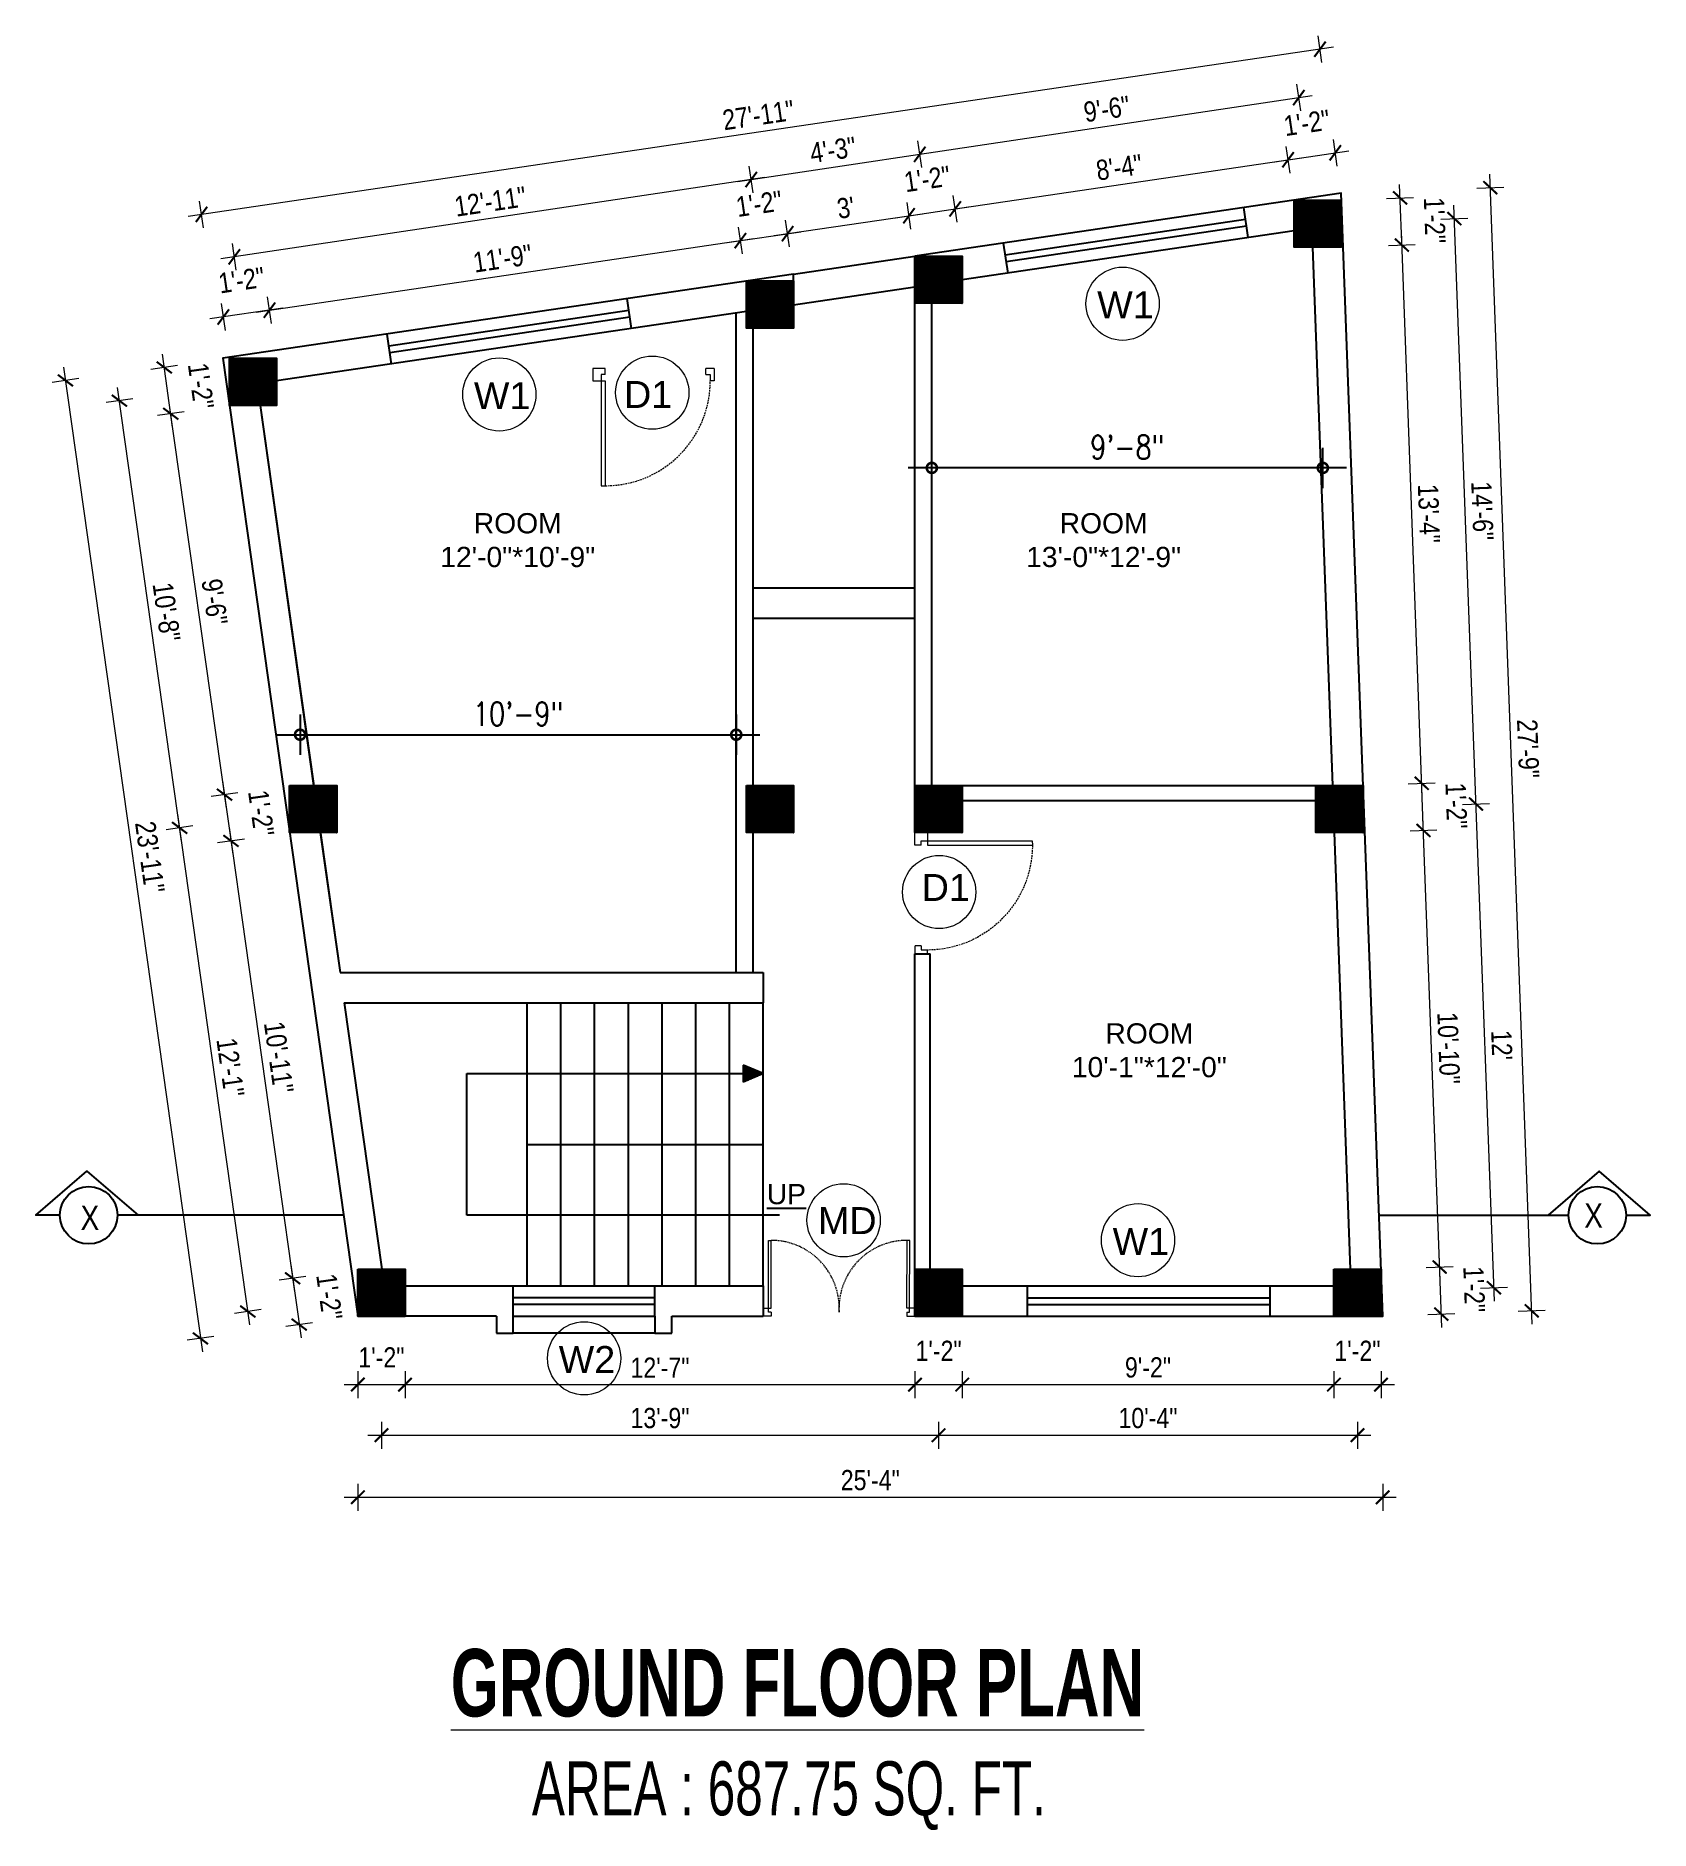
# Model space of a CAD drawing. Header units: inches. Extents: x -5142662 to -4941318, y -3361958 to -3160563.
# Drawn here: x -5009753 to -5009274, y -3264933 to -3264401 of the extents above; entities that cross this region are included whole.
import ezdxf

# ---------------------------------------------------------------- set-up
doc = ezdxf.new("R2010")
doc.units = ezdxf.units.IN
doc.header["$LTSCALE"] = 2
doc.header["$MEASUREMENT"] = 0
doc.header["$PDMODE"] = 34
doc.linetypes.add('HIDDEN', pattern=[0.375, 0.25, -0.125])
doc.layers.get('0').update_dxf_attribs({"linetype": 'CONTINUOUS'})
doc.layers.get('DEFPOINTS').update_dxf_attribs({"color": 141, "linetype": 'CONTINUOUS'})
for name, color, linetype in [('A-Hatch', 7, 'CONTINUOUS'), ('DIM', 5, 'CONTINUOUS'), ('WAll', 20, 'CONTINUOUS')]:
    doc.layers.add(name, color=color, linetype=linetype)
for name, color, linetype, lineweight in [('Annotate-Lite.w', 177, 'CONTINUOUS', 9), ('DIM 1-100', 4, 'CONTINUOUS', 13), ('dimension', 160, 'CONTINUOUS', 15), ('dimentions', 5, 'CONTINUOUS', 9), ('door', 20, 'CONTINUOUS', 35), ('Door-Window.w', 4, 'CONTINUOUS', 15), ('OUTLINE', 1, 'CONTINUOUS', 25), ('REN', 242, 'CONTINUOUS', 30), ('steps', 253, 'CONTINUOUS', 20), ('TEXT', 181, 'CONTINUOUS', 25), ('Text-100.w', 254, 'CONTINUOUS', 9), ('Toilet', 7, 'CONTINUOUS', 25)]:
    doc.layers.add(name, color=color, linetype=linetype, lineweight=lineweight)
doc.styles.add('ARAIL', font='ARIALN.TTF')
doc.styles.add('Arial', font='arial.ttf', dxfattribs={"width": 0.8, "height": 12})
doc.styles.add('arial.', font='arial.ttf')
doc.styles.add('gaurav', font='arial.ttf')
doc.styles.add('Lettring Text', font='arial.ttf')
doc.styles.add('ROMANS', font='Romans.shx', dxfattribs={"width": 0.8})
doc.styles.add('S-111', font='tahoma.ttf', dxfattribs={"height": 8})
doc.styles.get("Standard").update_dxf_attribs({"font": 'ARIALN.TTF'})
doc.styles.add('TAHOMA', font='tahoma.ttf', dxfattribs={"height": 9})
doc.styles.add('Text', font='GOTHIC.TTF', dxfattribs={"height": 6})
doc.dimstyles.new('1 by 96', dxfattribs={"dimtxt": 6, "dimasz": 4, "dimexe": 4, "dimexo": 4, "dimgap": 2, "dimtad": 1, "dimdec": 0, "dimzin": 0, "dimdsep": 46, "dimlunit": 4, "dimtxsty": 'Standard', "dimblk": 'ARCHTICK', "dimcen": 0, "dimdle": 4, "dimadec": 0, "dimazin": 0, "dimtfac": 1, "dimtdec": 0, "dimtix": 1, "dimtofl": 0, "dimtmove": 1, "dimatfit": 3, "dimldrblk": 'ARCHTICK', "dimfxl": 4, "dimfxlon": 1, "dimtolj": 1, "dimtzin": 0, "dimlwd": -1, "dimlwe": -1, "dimarcsym": 0})
doc.dimstyles.new('8 SCALE', dxfattribs={"dimscale": 0, "dimtxt": 7, "dimasz": 6, "dimexe": 6, "dimexo": 2, "dimgap": 2, "dimtad": 1, "dimdec": 0, "dimzin": 0, "dimdsep": 46, "dimlunit": 4, "dimtxsty": 'ROMANS', "dimblk": 'DOTSMALL', "dimcen": 0, "dimdle": 7, "dimclrd": 8, "dimclre": 8, "dimclrt": 3, "dimadec": 0, "dimazin": 0, "dimtfac": 1, "dimtdec": 0, "dimtofl": 0, "dimtmove": 2, "dimatfit": 3, "dimfxl": 6, "dimfxlon": 1, "dimtolj": 1, "dimtzin": 0, "dimarcsym": 0})
doc.dimstyles.new('Copy of Standard', dxfattribs={"dimtxt": 6, "dimasz": 2.875, "dimexe": 2, "dimexo": 4, "dimgap": 2, "dimtad": 1, "dimdec": 0, "dimrnd": 1, "dimzin": 0, "dimdsep": 46, "dimlunit": 4, "dimtxsty": 'Lettring Text', "dimcen": 0.1, "dimclrd": 7, "dimclre": 7, "dimclrt": 7, "dimazin": 0, "dimtfac": 0.645, "dimtdec": 0, "dimtmove": 1, "dimatfit": 0, "dimfxl": 3, "dimfxlon": 1, "dimtfillclr": 256, "dimtolj": 1, "dimtzin": 0, "dimlwd": -1, "dimlwe": -1, "dimarcsym": 2})
doc.dimstyles.new("S-2'", dxfattribs={"dimscale": 96, "dimtxt": 9, "dimasz": 0.003, "dimexe": 0.09375, "dimexo": 0.09375, "dimgap": 0.0625, "dimtad": 1, "dimdec": 0, "dimlfac": 0.25, "dimzin": 3, "dimdsep": 46, "dimlunit": 3, "dimtxsty": 'S-111', "dimblk": 'S', "dimcen": 0.09375, "dimdle": 0.09375, "dimse1": 1, "dimse2": 1, "dimadec": 0, "dimazin": 1, "dimtfac": 1, "dimtdec": 0, "dimtix": 1, "dimtmove": 0, "dimatfit": 3, "dimldrblk": 'DOTSMALL', "dimfxl": 1, "dimtolj": 1, "dimtzin": 1, "dimarcsym": 0})
doc.dimstyles.get("Standard").update_dxf_attribs({"dimtxt": 0.18, "dimasz": 0.18, "dimexe": 0.18, "dimexo": 0.0625, "dimgap": 0.09, "dimtad": 0, "dimtih": 1, "dimtoh": 1, "dimdec": 4, "dimzin": 0, "dimdsep": 46, "dimtxsty": 'Standard', "dimcen": 0.09, "dimadec": 0, "dimazin": 0, "dimtfac": 1, "dimtdec": 4, "dimtofl": 0, "dimtmove": 0, "dimatfit": 3, "dimfxl": 1, "dimtolj": 1, "dimtzin": 0, "dimarcsym": 0})
pattern_1 = [(90, (-3680.62, 0), (-12.5, 0), [])]

msp = doc.modelspace()

# ---------------------------------------------------------------- texts
at = {"layer": 'Annotate-Lite.w', "ltscale": 0.005, "char_height": 8, "style": 'gaurav'}
for s, insert, attachment_point in [('W1', (-5009437.91, -3264476.67), 1), ('W1', (-5009622.76, -3264503.59), 1), ('D1', (-5009563.94, -3264511.24), 9), ('D1', (-5009489.95, -3264657.51), 7), ('MD', (-5009520.71, -3264748.36), 1), ('W1', (-5009433.33, -3264754.53), 1), ('W2', (-5009597.61, -3264789.57), 1)]:
    msp.add_mtext_dynamic_manual_height_columns(s, width=8, gutter_width=100, heights=[0], dxfattribs=dict(at, insert=insert, attachment_point=attachment_point))
at = {"layer": 'TEXT', "lineweight": -2, "char_height": 6, "attachment_point": 5, "style": 'arial.'}
for s, insert in [('ROOM\\P12\'-0"*10\'-9"', (-5009609.76, -3264550.49)), ('ROOM\\P13\'-0"*12\'-9"', (-5009436, -3264550.49)), ('ROOM\\P10\'-1"*12\'-0"', (-5009422.44, -3264701.86))]:
    msp.add_mtext_dynamic_manual_height_columns(s, width=45.7314, gutter_width=30, heights=[0], dxfattribs=dict(at, insert=insert))
at = {"layer": 'TEXT', "lineweight": -2, "insert": (-5009530.08, -3264744.54), "char_height": 6, "width": 26.6739, "attachment_point": 5, "style": 'arial.'}
msp.add_mtext('{\\LUP}', dxfattribs=at)
at = {"layer": 'TEXT', "char_height": 7.2, "style": 'ARAIL'}
for insert, attachment_point in [((-5009733.9, -3264747.91), 3), ((-5009293.43, -3264747.25), 1)]:
    msp.add_mtext_dynamic_manual_height_columns('X', width=125.4648, gutter_width=90, heights=[0], dxfattribs=dict(at, insert=insert, attachment_point=attachment_point))
at = {"layer": 'Text-100.w', "insert": (-5009529.35, -3264879.47), "char_height": 20, "width": 569.1024, "attachment_point": 2, "style": 'Arial'}
msp.add_mtext('\\A1;{\\fArial Narrow|b1|i0|c0|p34;\\L GROUND FLOOR PLAN\\P\\fArial Narrow|b0|i0|c0|p34;\\H0.8x;\\lAREA : 687.75 SQ. FT.\\H1.02306x; }', dxfattribs=at)

# ---------------------------------------------------------------- blocks, each defined once
blk = doc.blocks.new('3-0')
at = {"ltscale": 3}
for p, q in [((11063.05, 10097.68), (11065.97, 10099.9)), ((11063.05, 10097.68), (11064.53, 10095.73)), ((11065.99, 10096.84), (11064.53, 10095.73)), ((11065.25, 10097.81), (11066.71, 10098.92)), ((11065.99, 10096.84), (11065.25, 10097.81)), ((11065.97, 10099.9), (11066.71, 10098.92)), ((11085.5, 10074.13), (11110.32, 10092.96)), ((11086.24, 10073.15), (11111.05, 10091.97)), ((11111.05, 10091.97), (11110.32, 10092.96)), ((11084.04, 10073.02), (11082.57, 10071.91)), ((11082.57, 10071.91), (11084.79, 10068.98)), ((11084.04, 10073.02), (11084.78, 10072.04)), ((11084.78, 10072.04), (11086.24, 10073.15)), ((11084.79, 10068.98), (11087.72, 10071.2)), ((11086.24, 10073.15), (11085.5, 10074.13)), ((11087.72, 10071.2), (11086.24, 10073.15))]:
    blk.add_line(p, q, dxfattribs=at)
at = {"layer": 'Door-Window.w', "color": 9, "linetype": 'HIDDEN', "lineweight": 18}
blk.add_arc((11085.5, 10074.13), 31.16, 37.1906, 127.1465, dxfattribs=at)
blk = doc.blocks.new('FDFDRE')
at = {"ltscale": 3}
for p, q in [((165701.11, -58637.82), (165701.1, -58641.5)), ((165701.1, -58641.5), (165703.55, -58641.5)), ((165704.78, -58637.83), (165701.11, -58637.82)), ((165703.55, -58641.5), (165703.53, -58672.63)), ((165704.78, -58639.66), (165703.55, -58639.66)), ((165703.55, -58639.66), (165703.55, -58641.5)), ((165703.55, -58641.5), (165704.78, -58641.5)), ((165704.78, -58641.5), (165704.76, -58672.65)), ((165704.78, -58639.66), (165704.78, -58637.83)), ((165766.98, -58637.83), (165770.65, -58637.82)), ((165766.98, -58639.66), (165766.98, -58637.83)), ((165766.98, -58639.66), (165768.2, -58639.66)), ((165766.98, -58641.5), (165767, -58672.65)), ((165768.2, -58641.5), (165766.98, -58641.5)), ((165768.2, -58639.66), (165768.2, -58641.5)), ((165770.65, -58641.5), (165768.2, -58641.5)), ((165768.2, -58641.5), (165768.22, -58672.63)), ((165770.65, -58637.82), (165770.65, -58641.5)), ((165703.53, -58672.63), (165704.76, -58672.65)), ((165768.22, -58672.63), (165767, -58672.65))]:
    blk.add_line(p, q, dxfattribs=at)
at = {"layer": 'Door-Window.w', "color": 9, "linetype": 'HIDDEN', "lineweight": 18}
for centre, start, end in [((165704.78, -58641.5), 269.96183, 3.38353), ((165766.98, -58641.5), 176.61647, 270.03817)]:
    blk.add_arc(centre, 31.16, start, end, dxfattribs=at)
blk = doc.blocks.new('_ArchTick')
at = {"color": 0, "linetype": 'ByBlock', "const_width": 0.15}
blk.add_lwpolyline([(-0.5, -0.5), (0.5, 0.5)], dxfattribs=at)
blk = doc.blocks.new('*D1068')
at = {"layer": 'DEFPOINTS', "color": 0, "ltscale": 0.5, "transparency": 16777216}
for p in [(-5009657.19, -3264780.75), (-5009643.19, -3264780.75), (-5009643.19, -3264801.02)]:
    blk.add_point(p, dxfattribs=at)
at = {"layer": 'DIM 1-100', "color": 0, "ltscale": 0.5, "transparency": 16777216}
for p, q in [((-5009657.19, -3264797.02), (-5009657.19, -3264805.02)), ((-5009643.19, -3264797.02), (-5009643.19, -3264805.02)), ((-5009661.19, -3264801.02), (-5009639.19, -3264801.02))]:
    blk.add_line(p, q, dxfattribs=at)
at = {"layer": 'DIM 1-100', "color": 0, "ltscale": 0.5, "transparency": 16777216, "xscale": 4, "yscale": 4, "zscale": 4, "rotation": 180}
blk.add_blockref('_ArchTick', (-5009657.19, -3264801.02), dxfattribs=at)
at = {"layer": 'DIM 1-100', "color": 0, "ltscale": 0.5, "transparency": 16777216, "xscale": 4, "yscale": 4, "zscale": 4}
blk.add_blockref('_ArchTick', (-5009643.19, -3264801.02), dxfattribs=at)
at = {"layer": 'DIM 1-100', "color": 0, "ltscale": 0.5, "transparency": 16777216, "insert": (-5009650.19, -3264792.94), "char_height": 6, "attachment_point": 5}
blk.add_mtext('\\A1;1\'-2"', dxfattribs=at)
blk = doc.blocks.new('*D1069')
at = {"layer": 'DEFPOINTS', "color": 0, "ltscale": 0.5, "transparency": 16777216}
for p in [(-5009643.19, -3264780.75), (-5009491.95, -3264780.75), (-5009491.95, -3264801.02)]:
    blk.add_point(p, dxfattribs=at)
at = {"layer": 'DIM 1-100', "color": 0, "ltscale": 0.5, "transparency": 16777216}
for p, q in [((-5009643.19, -3264797.02), (-5009643.19, -3264805.02)), ((-5009491.95, -3264797.02), (-5009491.95, -3264805.02)), ((-5009647.19, -3264801.02), (-5009487.95, -3264801.02))]:
    blk.add_line(p, q, dxfattribs=at)
at = {"layer": 'DIM 1-100', "color": 0, "ltscale": 0.5, "transparency": 16777216, "xscale": 4, "yscale": 4, "zscale": 4, "rotation": 180}
blk.add_blockref('_ArchTick', (-5009643.19, -3264801.02), dxfattribs=at)
at = {"layer": 'DIM 1-100', "color": 0, "ltscale": 0.5, "transparency": 16777216, "xscale": 4, "yscale": 4, "zscale": 4}
blk.add_blockref('_ArchTick', (-5009491.95, -3264801.02), dxfattribs=at)
at = {"layer": 'DIM 1-100', "color": 0, "ltscale": 0.5, "transparency": 16777216, "insert": (-5009567.57, -3264796), "char_height": 6, "attachment_point": 5}
blk.add_mtext('\\A1;12\'-7"', dxfattribs=at)
blk = doc.blocks.new('*D1070')
at = {"layer": 'DEFPOINTS', "color": 0, "ltscale": 0.5, "transparency": 16777216}
for p in [(-5009491.95, -3264780.75), (-5009477.95, -3264780.75), (-5009477.95, -3264801.02)]:
    blk.add_point(p, dxfattribs=at)
at = {"layer": 'DIM 1-100', "color": 0, "ltscale": 0.5, "transparency": 16777216}
for p, q in [((-5009491.95, -3264797.02), (-5009491.95, -3264805.02)), ((-5009477.95, -3264797.02), (-5009477.95, -3264805.02)), ((-5009495.95, -3264801.02), (-5009473.95, -3264801.02))]:
    blk.add_line(p, q, dxfattribs=at)
at = {"layer": 'DIM 1-100', "color": 0, "ltscale": 0.5, "transparency": 16777216, "xscale": 4, "yscale": 4, "zscale": 4, "rotation": 180}
blk.add_blockref('_ArchTick', (-5009491.95, -3264801.02), dxfattribs=at)
at = {"layer": 'DIM 1-100', "color": 0, "ltscale": 0.5, "transparency": 16777216, "xscale": 4, "yscale": 4, "zscale": 4}
blk.add_blockref('_ArchTick', (-5009477.95, -3264801.02), dxfattribs=at)
at = {"layer": 'DIM 1-100', "color": 0, "ltscale": 0.5, "transparency": 16777216, "insert": (-5009484.95, -3264790.99), "char_height": 6, "attachment_point": 5}
blk.add_mtext('\\A1;1\'-2"', dxfattribs=at)
blk = doc.blocks.new('*D1071')
at = {"layer": 'DEFPOINTS', "color": 0, "ltscale": 0.5, "transparency": 16777216}
for p in [(-5009477.95, -3264780.75), (-5009367.72, -3264780.75), (-5009367.72, -3264801.02)]:
    blk.add_point(p, dxfattribs=at)
at = {"layer": 'DIM 1-100', "color": 0, "ltscale": 0.5, "transparency": 16777216}
for p, q in [((-5009477.95, -3264797.02), (-5009477.95, -3264805.02)), ((-5009367.72, -3264797.02), (-5009367.72, -3264805.02)), ((-5009481.95, -3264801.02), (-5009363.72, -3264801.02))]:
    blk.add_line(p, q, dxfattribs=at)
at = {"layer": 'DIM 1-100', "color": 0, "ltscale": 0.5, "transparency": 16777216, "xscale": 4, "yscale": 4, "zscale": 4, "rotation": 180}
blk.add_blockref('_ArchTick', (-5009477.95, -3264801.02), dxfattribs=at)
at = {"layer": 'DIM 1-100', "color": 0, "ltscale": 0.5, "transparency": 16777216, "xscale": 4, "yscale": 4, "zscale": 4}
blk.add_blockref('_ArchTick', (-5009367.72, -3264801.02), dxfattribs=at)
at = {"layer": 'DIM 1-100', "color": 0, "ltscale": 0.5, "transparency": 16777216, "insert": (-5009422.84, -3264795.95), "char_height": 6, "attachment_point": 5}
blk.add_mtext('\\A1;9\'-2"', dxfattribs=at)
blk = doc.blocks.new('*D1072')
at = {"layer": 'DEFPOINTS', "color": 0, "ltscale": 0.5, "transparency": 16777216}
for p in [(-5009367.72, -3264780.75), (-5009353.72, -3264780.75), (-5009353.72, -3264801.02)]:
    blk.add_point(p, dxfattribs=at)
at = {"layer": 'DIM 1-100', "color": 0, "ltscale": 0.5, "transparency": 16777216}
for p, q in [((-5009367.72, -3264797.02), (-5009367.72, -3264805.02)), ((-5009353.72, -3264797.02), (-5009353.72, -3264805.02)), ((-5009371.72, -3264801.02), (-5009349.72, -3264801.02))]:
    blk.add_line(p, q, dxfattribs=at)
at = {"layer": 'DIM 1-100', "color": 0, "ltscale": 0.5, "transparency": 16777216, "xscale": 4, "yscale": 4, "zscale": 4, "rotation": 180}
blk.add_blockref('_ArchTick', (-5009367.72, -3264801.02), dxfattribs=at)
at = {"layer": 'DIM 1-100', "color": 0, "ltscale": 0.5, "transparency": 16777216, "xscale": 4, "yscale": 4, "zscale": 4}
blk.add_blockref('_ArchTick', (-5009353.72, -3264801.02), dxfattribs=at)
at = {"layer": 'DIM 1-100', "color": 0, "ltscale": 0.5, "transparency": 16777216, "insert": (-5009360.72, -3264790.99), "char_height": 6, "attachment_point": 5}
blk.add_mtext('\\A1;1\'-2"', dxfattribs=at)
blk = doc.blocks.new('*D1073')
at = {"layer": 'DEFPOINTS', "color": 0, "ltscale": 0.5, "transparency": 16777216}
for p in [(-5009695.26, -3264510.51), (-5009712.66, -3264512.96), (-5009677.4, -3264623.25)]:
    blk.add_point(p, dxfattribs=at)
at = {"layer": 'DIM 1-100', "color": 0, "ltscale": 0.5, "transparency": 16777216}
for p, q in [((-5009696.18, -3264629.93), (-5009713.21, -3264509)), ((-5009708.7, -3264512.4), (-5009716.62, -3264513.52)), ((-5009692.77, -3264625.42), (-5009700.7, -3264626.53))]:
    blk.add_line(p, q, dxfattribs=at)
at = {"layer": 'DIM 1-100', "color": 0, "ltscale": 0.5, "transparency": 16777216, "xscale": 4, "yscale": 4, "zscale": 4}
for p, rotation in [((-5009712.66, -3264512.96), 98.0189455188911), ((-5009696.73, -3264625.97), 278.0189455188911)]:
    blk.add_blockref('_ArchTick', p, dxfattribs=dict(at, rotation=rotation))
at = {"layer": 'DIM 1-100', "color": 0, "ltscale": 0.5, "transparency": 16777216, "insert": (-5009699.68, -3264568.76), "char_height": 6, "attachment_point": 5, "rotation": 278.0189}
blk.add_mtext('\\A1;9\'-6"', dxfattribs=at)
blk = doc.blocks.new('*D1074')
at = {"layer": 'DEFPOINTS', "color": 0, "ltscale": 0.5, "transparency": 16777216}
for p in [(-5009714.59, -3264499.23), (-5009695.26, -3264496.51), (-5009695.26, -3264510.51)]:
    blk.add_point(p, dxfattribs=at)
at = {"layer": 'DIM 1-100', "color": 0, "ltscale": 0.5, "transparency": 16777216}
for p, q in [((-5009712.1, -3264516.92), (-5009715.15, -3264495.27)), ((-5009710.63, -3264498.67), (-5009718.55, -3264499.79)), ((-5009708.7, -3264512.4), (-5009716.62, -3264513.52))]:
    blk.add_line(p, q, dxfattribs=at)
at = {"layer": 'DIM 1-100', "color": 0, "ltscale": 0.5, "transparency": 16777216, "xscale": 4, "yscale": 4, "zscale": 4}
for p, rotation in [((-5009714.59, -3264499.23), 98.0189455188911), ((-5009712.66, -3264512.96), 278.0189455188911)]:
    blk.add_blockref('_ArchTick', p, dxfattribs=dict(at, rotation=rotation))
at = {"layer": 'DIM 1-100', "color": 0, "ltscale": 0.5, "transparency": 16777216, "insert": (-5009703.7, -3264504.7), "char_height": 6, "attachment_point": 5, "rotation": 278.0189}
blk.add_mtext('\\A1;1\'-2"', dxfattribs=at)
blk = doc.blocks.new('*D1075')
at = {"layer": 'DEFPOINTS', "color": 0, "ltscale": 0.5, "transparency": 16777216}
for p in [(-5009677.4, -3264623.25), (-5009677.4, -3264637.25), (-5009694.8, -3264639.7)]:
    blk.add_point(p, dxfattribs=at)
at = {"layer": 'DIM 1-100', "color": 0, "ltscale": 0.5, "transparency": 16777216}
for p, q in [((-5009697.29, -3264622.01), (-5009694.24, -3264643.66)), ((-5009692.77, -3264625.42), (-5009700.7, -3264626.53)), ((-5009690.84, -3264639.14), (-5009698.76, -3264640.26))]:
    blk.add_line(p, q, dxfattribs=at)
at = {"layer": 'DIM 1-100', "color": 0, "ltscale": 0.5, "transparency": 16777216, "xscale": 4, "yscale": 4, "zscale": 4}
for p, rotation in [((-5009696.73, -3264625.97), 98.0189455188911), ((-5009694.8, -3264639.7), 278.0189455188911)]:
    blk.add_blockref('_ArchTick', p, dxfattribs=dict(at, rotation=rotation))
at = {"layer": 'DIM 1-100', "color": 0, "ltscale": 0.5, "transparency": 16777216, "insert": (-5009685.84, -3264631.44), "char_height": 6, "attachment_point": 5, "rotation": 278.0189}
blk.add_mtext('\\A1;1\'-2"', dxfattribs=at)
blk = doc.blocks.new('*D1076')
at = {"layer": 'DEFPOINTS', "color": 0, "ltscale": 0.5, "transparency": 16777216}
for p in [(-5009677.4, -3264637.25), (-5009657.19, -3264766.75), (-5009676.52, -3264769.47)]:
    blk.add_point(p, dxfattribs=at)
at = {"layer": 'DIM 1-100', "color": 0, "ltscale": 0.5, "transparency": 16777216}
for p, q in [((-5009690.84, -3264639.14), (-5009698.76, -3264640.26)), ((-5009695.36, -3264635.74), (-5009675.96, -3264773.43)), ((-5009672.56, -3264768.92), (-5009680.48, -3264770.03))]:
    blk.add_line(p, q, dxfattribs=at)
at = {"layer": 'DIM 1-100', "color": 0, "ltscale": 0.5, "transparency": 16777216, "xscale": 4, "yscale": 4, "zscale": 4}
for p, rotation in [((-5009694.8, -3264639.7), 98.0189455188911), ((-5009676.52, -3264769.47), 278.0189455188911)]:
    blk.add_blockref('_ArchTick', p, dxfattribs=dict(at, rotation=rotation))
at = {"layer": 'DIM 1-100', "color": 0, "ltscale": 0.5, "transparency": 16777216, "insert": (-5009680.65, -3264703.88), "char_height": 6, "attachment_point": 5, "rotation": 278.0189}
blk.add_mtext('\\A1;10\'-11"', dxfattribs=at)
blk = doc.blocks.new('*D1077')
at = {"layer": 'DEFPOINTS', "color": 0, "ltscale": 0.5, "transparency": 16777216}
for p in [(-5009657.19, -3264766.75), (-5009657.19, -3264780.75), (-5009674.58, -3264783.2)]:
    blk.add_point(p, dxfattribs=at)
at = {"layer": 'DIM 1-100', "color": 0, "ltscale": 0.5, "transparency": 16777216}
for p, q in [((-5009677.08, -3264765.51), (-5009674.03, -3264787.16)), ((-5009672.56, -3264768.92), (-5009680.48, -3264770.03)), ((-5009670.62, -3264782.64), (-5009678.55, -3264783.76))]:
    blk.add_line(p, q, dxfattribs=at)
at = {"layer": 'DIM 1-100', "color": 0, "ltscale": 0.5, "transparency": 16777216, "xscale": 4, "yscale": 4, "zscale": 4}
for p, rotation in [((-5009676.52, -3264769.47), 98.0189455188911), ((-5009674.58, -3264783.2), 278.0189455188911)]:
    blk.add_blockref('_ArchTick', p, dxfattribs=dict(at, rotation=rotation))
at = {"layer": 'DIM 1-100', "color": 0, "ltscale": 0.5, "transparency": 16777216, "insert": (-5009665.63, -3264774.94), "char_height": 6, "attachment_point": 5, "rotation": 278.0189}
blk.add_mtext('\\A1;1\'-2"', dxfattribs=at)
blk = doc.blocks.new('*D1064')
at = {"layer": 'DEFPOINTS', "color": 0, "ltscale": 0.5, "transparency": 16777216}
for p in [(-5009670.4, -3264630.25), (-5009710.03, -3264635.83), (-5009650.19, -3264773.75)]:
    blk.add_point(p, dxfattribs=at)
at = {"layer": 'DIM 1-100', "color": 0, "ltscale": 0.5, "transparency": 16777216}
for p, q in [((-5009689.26, -3264783.29), (-5009710.59, -3264631.87)), ((-5009706.07, -3264635.27), (-5009713.99, -3264636.39)), ((-5009685.85, -3264778.77), (-5009693.78, -3264779.89))]:
    blk.add_line(p, q, dxfattribs=at)
at = {"layer": 'DIM 1-100', "color": 0, "ltscale": 0.5, "transparency": 16777216, "xscale": 4, "yscale": 4, "zscale": 4}
for p, rotation in [((-5009710.03, -3264635.83), 98.01894551876403), ((-5009689.81, -3264779.33), 278.018945518764)]:
    blk.add_blockref('_ArchTick', p, dxfattribs=dict(at, rotation=rotation))
at = {"layer": 'DIM 1-100', "color": 0, "ltscale": 0.5, "transparency": 16777216, "insert": (-5009694.96, -3264706.88), "char_height": 6, "attachment_point": 5, "rotation": 278.0189}
blk.add_mtext('\\A1;12\'-1"', dxfattribs=at)
blk = doc.blocks.new('*D1065')
at = {"layer": 'DEFPOINTS', "color": 0, "ltscale": 0.5, "transparency": 16777216}
for p in [(-5009688.26, -3264503.51), (-5009727.89, -3264509.09), (-5009670.4, -3264630.25)]:
    blk.add_point(p, dxfattribs=at)
at = {"layer": 'DIM 1-100', "color": 0, "ltscale": 0.5, "transparency": 16777216}
for p, q in [((-5009709.47, -3264639.79), (-5009728.44, -3264505.13)), ((-5009723.92, -3264508.53), (-5009731.85, -3264509.65)), ((-5009706.07, -3264635.27), (-5009713.99, -3264636.39))]:
    blk.add_line(p, q, dxfattribs=at)
at = {"layer": 'DIM 1-100', "color": 0, "ltscale": 0.5, "transparency": 16777216, "xscale": 4, "yscale": 4, "zscale": 4}
for p, rotation in [((-5009727.89, -3264509.09), 98.01894551876512), ((-5009710.03, -3264635.83), 278.0189455187651)]:
    blk.add_blockref('_ArchTick', p, dxfattribs=dict(at, rotation=rotation))
at = {"layer": 'DIM 1-100', "color": 0, "ltscale": 0.5, "transparency": 16777216, "insert": (-5009713.94, -3264571.75), "char_height": 6, "attachment_point": 5, "rotation": 278.0189}
blk.add_mtext('\\A1;10\'-8"', dxfattribs=at)
blk = doc.blocks.new('*D1066')
at = {"layer": 'DEFPOINTS', "color": 0, "ltscale": 0.5, "transparency": 16777216}
for p in [(-5009697.23, -3264496.51), (-5009657.19, -3264780.75), (-5009703.86, -3264787.32)]:
    blk.add_point(p, dxfattribs=at)
at = {"layer": 'DIM 1-100', "color": 0, "ltscale": 0.5, "transparency": 16777216}
for p, q in [((-5009744.46, -3264499.12), (-5009703.3, -3264791.29)), ((-5009739.94, -3264502.52), (-5009747.86, -3264503.64)), ((-5009699.9, -3264786.77), (-5009707.82, -3264787.88))]:
    blk.add_line(p, q, dxfattribs=at)
at = {"layer": 'DIM 1-100', "color": 0, "ltscale": 0.5, "transparency": 16777216, "xscale": 4, "yscale": 4, "zscale": 4}
for p, rotation in [((-5009743.9, -3264503.08), 98.01894551889016), ((-5009703.86, -3264787.32), 278.0189455188902)]:
    blk.add_blockref('_ArchTick', p, dxfattribs=dict(at, rotation=rotation))
at = {"layer": 'DIM 1-100', "color": 0, "ltscale": 0.5, "transparency": 16777216, "insert": (-5009718.87, -3264644.5), "char_height": 6, "attachment_point": 5, "rotation": 278.0189}
blk.add_mtext('\\A1;23\'-11"', dxfattribs=at)
blk = doc.blocks.new('*D1067')
at = {"layer": 'DEFPOINTS', "color": 0, "ltscale": 0.5, "transparency": 16777216}
for p in [(-5009650.19, -3264773.75), (-5009484.95, -3264773.75), (-5009484.95, -3264816.03)]:
    blk.add_point(p, dxfattribs=at)
at = {"layer": 'DIM 1-100', "color": 0, "ltscale": 0.5, "transparency": 16777216}
for p, q in [((-5009650.19, -3264812.03), (-5009650.19, -3264820.03)), ((-5009484.95, -3264812.03), (-5009484.95, -3264820.03)), ((-5009654.19, -3264816.03), (-5009480.95, -3264816.03))]:
    blk.add_line(p, q, dxfattribs=at)
at = {"layer": 'DIM 1-100', "color": 0, "ltscale": 0.5, "transparency": 16777216, "xscale": 4, "yscale": 4, "zscale": 4, "rotation": 180}
blk.add_blockref('_ArchTick', (-5009650.19, -3264816.03), dxfattribs=at)
at = {"layer": 'DIM 1-100', "color": 0, "ltscale": 0.5, "transparency": 16777216, "xscale": 4, "yscale": 4, "zscale": 4}
blk.add_blockref('_ArchTick', (-5009484.95, -3264816.03), dxfattribs=at)
at = {"layer": 'DIM 1-100', "color": 0, "ltscale": 0.5, "transparency": 16777216, "insert": (-5009567.57, -3264810.97), "char_height": 6, "attachment_point": 5}
blk.add_mtext('\\A1;13\'-9"', dxfattribs=at)
blk = doc.blocks.new('*D1083')
at = {"layer": 'DEFPOINTS', "color": 0, "ltscale": 0.5, "transparency": 16777216}
for p in [(-5009484.95, -3264773.75), (-5009360.72, -3264773.77), (-5009360.72, -3264816.03)]:
    blk.add_point(p, dxfattribs=at)
at = {"layer": 'DIM 1-100', "color": 0, "ltscale": 0.5, "transparency": 16777216}
for p, q in [((-5009484.95, -3264812.03), (-5009484.95, -3264820.03)), ((-5009360.72, -3264812.03), (-5009360.72, -3264820.03)), ((-5009488.95, -3264816.03), (-5009356.72, -3264816.03))]:
    blk.add_line(p, q, dxfattribs=at)
at = {"layer": 'DIM 1-100', "color": 0, "ltscale": 0.5, "transparency": 16777216, "xscale": 4, "yscale": 4, "zscale": 4, "rotation": 180}
blk.add_blockref('_ArchTick', (-5009484.95, -3264816.03), dxfattribs=at)
at = {"layer": 'DIM 1-100', "color": 0, "ltscale": 0.5, "transparency": 16777216, "xscale": 4, "yscale": 4, "zscale": 4}
blk.add_blockref('_ArchTick', (-5009360.72, -3264816.03), dxfattribs=at)
at = {"layer": 'DIM 1-100', "color": 0, "ltscale": 0.5, "transparency": 16777216, "insert": (-5009422.84, -3264810.97), "char_height": 6, "attachment_point": 5}
blk.add_mtext('\\A1;10\'-4"', dxfattribs=at)
blk = doc.blocks.new('*D1084')
at = {"layer": 'DEFPOINTS', "color": 0, "ltscale": 0.5, "transparency": 16777216}
for p in [(-5009657.19, -3264780.75), (-5009353.21, -3264780.75), (-5009353.21, -3264834.45)]:
    blk.add_point(p, dxfattribs=at)
at = {"layer": 'DIM 1-100', "color": 0, "ltscale": 0.5, "transparency": 16777216}
for p, q in [((-5009657.19, -3264830.45), (-5009657.19, -3264838.45)), ((-5009353.21, -3264830.45), (-5009353.21, -3264838.45)), ((-5009661.19, -3264834.45), (-5009349.21, -3264834.45))]:
    blk.add_line(p, q, dxfattribs=at)
at = {"layer": 'DIM 1-100', "color": 0, "ltscale": 0.5, "transparency": 16777216, "xscale": 4, "yscale": 4, "zscale": 4, "rotation": 180}
blk.add_blockref('_ArchTick', (-5009657.19, -3264834.45), dxfattribs=at)
at = {"layer": 'DIM 1-100', "color": 0, "ltscale": 0.5, "transparency": 16777216, "xscale": 4, "yscale": 4, "zscale": 4}
blk.add_blockref('_ArchTick', (-5009353.21, -3264834.45), dxfattribs=at)
at = {"layer": 'DIM 1-100', "color": 0, "ltscale": 0.5, "transparency": 16777216, "insert": (-5009505.2, -3264829.39), "char_height": 6, "attachment_point": 5}
blk.add_mtext('\\A1;25\'-4"', dxfattribs=at)
blk = doc.blocks.new('*D1085')
at = {"layer": 'DEFPOINTS', "color": 0, "ltscale": 0.5, "transparency": 16777216}
for p in [(-5009353.72, -3264766.75), (-5009336.35, -3264766.11), (-5009353.21, -3264780.75)]:
    blk.add_point(p, dxfattribs=at)
at = {"layer": 'DIM 1-100', "color": 0, "ltscale": 0.5, "transparency": 16777216}
for p, q in [((-5009340.35, -3264766.26), (-5009332.36, -3264765.96)), ((-5009335.69, -3264784.11), (-5009336.5, -3264762.11)), ((-5009339.83, -3264780.26), (-5009331.84, -3264779.96))]:
    blk.add_line(p, q, dxfattribs=at)
at = {"layer": 'DIM 1-100', "color": 0, "ltscale": 0.5, "transparency": 16777216, "xscale": 4, "yscale": 4, "zscale": 4}
for p, rotation in [((-5009336.35, -3264766.11), 92.11435361987118), ((-5009335.84, -3264780.11), 272.1143536198712)]:
    blk.add_blockref('_ArchTick', p, dxfattribs=dict(at, rotation=rotation))
at = {"layer": 'DIM 1-100', "color": 0, "ltscale": 0.5, "transparency": 16777216, "insert": (-5009326.08, -3264772.74), "char_height": 6, "attachment_point": 5, "rotation": 272.1144}
blk.add_mtext('\\A1;1\'-2"', dxfattribs=at)
blk = doc.blocks.new('*D1086')
at = {"layer": 'DEFPOINTS', "color": 0, "ltscale": 0.5, "transparency": 16777216}
for p in [(-5009359.02, -3264637.25), (-5009341.14, -3264636.59), (-5009353.72, -3264766.75)]:
    blk.add_point(p, dxfattribs=at)
at = {"layer": 'DIM 1-100', "color": 0, "ltscale": 0.5, "transparency": 16777216}
for p, q in [((-5009336.21, -3264770.11), (-5009341.28, -3264632.59)), ((-5009345.13, -3264636.74), (-5009337.14, -3264636.44)), ((-5009340.35, -3264766.26), (-5009332.36, -3264765.96))]:
    blk.add_line(p, q, dxfattribs=at)
at = {"layer": 'DIM 1-100', "color": 0, "ltscale": 0.5, "transparency": 16777216, "xscale": 4, "yscale": 4, "zscale": 4}
for p, rotation in [((-5009341.14, -3264636.59), 92.1143536198713), ((-5009336.35, -3264766.11), 272.1143536198713)]:
    blk.add_blockref('_ArchTick', p, dxfattribs=dict(at, rotation=rotation))
at = {"layer": 'DIM 1-100', "color": 0, "ltscale": 0.5, "transparency": 16777216, "insert": (-5009333.69, -3264701.16), "char_height": 6, "attachment_point": 5, "rotation": 272.1144}
blk.add_mtext('\\A1;10\'-10"', dxfattribs=at)
blk = doc.blocks.new('*D1087')
at = {"layer": 'DEFPOINTS', "color": 0, "ltscale": 0.5, "transparency": 16777216}
for p in [(-5009341.65, -3264622.61), (-5009359.02, -3264623.25), (-5009359.02, -3264637.25)]:
    blk.add_point(p, dxfattribs=at)
at = {"layer": 'DIM 1-100', "color": 0, "ltscale": 0.5, "transparency": 16777216}
for p, q in [((-5009345.65, -3264622.76), (-5009337.66, -3264622.46)), ((-5009340.99, -3264640.59), (-5009341.8, -3264618.61)), ((-5009345.13, -3264636.74), (-5009337.14, -3264636.44))]:
    blk.add_line(p, q, dxfattribs=at)
at = {"layer": 'DIM 1-100', "color": 0, "ltscale": 0.5, "transparency": 16777216, "xscale": 4, "yscale": 4, "zscale": 4}
for p, rotation in [((-5009341.65, -3264622.61), 92.1143536198713), ((-5009341.14, -3264636.59), 272.1143536198713)]:
    blk.add_blockref('_ArchTick', p, dxfattribs=dict(at, rotation=rotation))
at = {"layer": 'DIM 1-100', "color": 0, "ltscale": 0.5, "transparency": 16777216, "insert": (-5009331.38, -3264629.23), "char_height": 6, "attachment_point": 5, "rotation": 272.1144}
blk.add_mtext('\\A1;1\'-2"', dxfattribs=at)
blk = doc.blocks.new('*D1088')
at = {"layer": 'DEFPOINTS', "color": 0, "ltscale": 0.5, "transparency": 16777216}
for p in [(-5009347.55, -3264462.9), (-5009365.51, -3264463.57), (-5009359.02, -3264623.25)]:
    blk.add_point(p, dxfattribs=at)
at = {"layer": 'DIM 1-100', "color": 0, "ltscale": 0.5, "transparency": 16777216}
for p, q in [((-5009351.55, -3264463.05), (-5009343.55, -3264462.76)), ((-5009341.5, -3264626.61), (-5009347.7, -3264458.91)), ((-5009345.65, -3264622.76), (-5009337.66, -3264622.46))]:
    blk.add_line(p, q, dxfattribs=at)
at = {"layer": 'DIM 1-100', "color": 0, "ltscale": 0.5, "transparency": 16777216, "xscale": 4, "yscale": 4, "zscale": 4}
for p, rotation in [((-5009347.55, -3264462.9), 92.1143536198713), ((-5009341.65, -3264622.61), 272.1143536198713)]:
    blk.add_blockref('_ArchTick', p, dxfattribs=dict(at, rotation=rotation))
at = {"layer": 'DIM 1-100', "color": 0, "ltscale": 0.5, "transparency": 16777216, "insert": (-5009339.54, -3264542.57), "char_height": 6, "attachment_point": 5, "rotation": 272.1144}
blk.add_mtext('\\A1;13\'-4"', dxfattribs=at)
blk = doc.blocks.new('*D1089')
at = {"layer": 'DEFPOINTS', "color": 0, "ltscale": 0.5, "transparency": 16777216}
for p in [(-5009365.51, -3264449.57), (-5009348.06, -3264448.92), (-5009365.51, -3264463.57)]:
    blk.add_point(p, dxfattribs=at)
at = {"layer": 'DIM 1-100', "color": 0, "ltscale": 0.5, "transparency": 16777216}
for p, q in [((-5009347.4, -3264466.9), (-5009348.21, -3264444.93)), ((-5009352.06, -3264449.07), (-5009344.07, -3264448.78)), ((-5009351.55, -3264463.05), (-5009343.55, -3264462.76))]:
    blk.add_line(p, q, dxfattribs=at)
at = {"layer": 'DIM 1-100', "color": 0, "ltscale": 0.5, "transparency": 16777216, "xscale": 4, "yscale": 4, "zscale": 4}
for p, rotation in [((-5009348.06, -3264448.92), 92.1143536198713), ((-5009347.55, -3264462.9), 272.1143536198713)]:
    blk.add_blockref('_ArchTick', p, dxfattribs=dict(at, rotation=rotation))
at = {"layer": 'DIM 1-100', "color": 0, "ltscale": 0.5, "transparency": 16777216, "insert": (-5009337.79, -3264455.54), "char_height": 6, "attachment_point": 5, "rotation": 272.1144}
blk.add_mtext('\\A1;1\'-2"', dxfattribs=at)
blk = doc.blocks.new('*D1090')
at = {"layer": 'DEFPOINTS', "color": 0, "ltscale": 0.5, "transparency": 16777216}
for p in [(-5009366.02, -3264630.25), (-5009325.55, -3264628.76), (-5009360.72, -3264773.75)]:
    blk.add_point(p, dxfattribs=at)
at = {"layer": 'DIM 1-100', "color": 0, "ltscale": 0.5, "transparency": 16777216}
for p, q in [((-5009320.11, -3264776.25), (-5009325.7, -3264624.76)), ((-5009329.55, -3264628.9), (-5009321.56, -3264628.61)), ((-5009324.25, -3264772.4), (-5009316.26, -3264772.11))]:
    blk.add_line(p, q, dxfattribs=at)
at = {"layer": 'DIM 1-100', "color": 0, "ltscale": 0.5, "transparency": 16777216, "xscale": 4, "yscale": 4, "zscale": 4}
for p, rotation in [((-5009325.55, -3264628.76), 92.11435361966569), ((-5009320.25, -3264772.26), 272.1143536196657)]:
    blk.add_blockref('_ArchTick', p, dxfattribs=dict(at, rotation=rotation))
at = {"layer": 'DIM 1-100', "color": 0, "ltscale": 0.5, "transparency": 16777216, "insert": (-5009317.9, -3264700.32), "char_height": 6, "attachment_point": 5, "rotation": 272.1144}
blk.add_mtext("\\A1;12'", dxfattribs=at)
blk = doc.blocks.new('*D1091')
at = {"layer": 'DEFPOINTS', "color": 0, "ltscale": 0.5, "transparency": 16777216}
for p in [(-5009372.51, -3264456.57), (-5009331.97, -3264455.07), (-5009366.02, -3264630.25)]:
    blk.add_point(p, dxfattribs=at)
at = {"layer": 'DIM 1-100', "color": 0, "ltscale": 0.5, "transparency": 16777216}
for p, q in [((-5009325.41, -3264632.75), (-5009332.11, -3264451.07)), ((-5009335.96, -3264455.22), (-5009327.97, -3264454.92)), ((-5009329.55, -3264628.9), (-5009321.56, -3264628.61))]:
    blk.add_line(p, q, dxfattribs=at)
at = {"layer": 'DIM 1-100', "color": 0, "ltscale": 0.5, "transparency": 16777216, "xscale": 4, "yscale": 4, "zscale": 4}
for p, rotation in [((-5009331.97, -3264455.07), 92.1143536196661), ((-5009325.55, -3264628.76), 272.1143536196661)]:
    blk.add_blockref('_ArchTick', p, dxfattribs=dict(at, rotation=rotation))
at = {"layer": 'DIM 1-100', "color": 0, "ltscale": 0.5, "transparency": 16777216, "insert": (-5009323.7, -3264541.73), "char_height": 6, "attachment_point": 5, "rotation": 272.1144}
blk.add_mtext('\\A1;14\'-6"', dxfattribs=at)
blk = doc.blocks.new('*D1092')
at = {"layer": 'DEFPOINTS', "color": 0, "ltscale": 0.5, "transparency": 16777216}
for p in [(-5009365.51, -3264447.5), (-5009321.33, -3264445.87), (-5009353.21, -3264780.75)]:
    blk.add_point(p, dxfattribs=at)
at = {"layer": 'DIM 1-100', "color": 0, "ltscale": 0.5, "transparency": 16777216}
for p, q in [((-5009308.88, -3264783.12), (-5009321.48, -3264441.87)), ((-5009325.33, -3264446.02), (-5009317.34, -3264445.72)), ((-5009313.03, -3264779.27), (-5009305.03, -3264778.97))]:
    blk.add_line(p, q, dxfattribs=at)
at = {"layer": 'DIM 1-100', "color": 0, "ltscale": 0.5, "transparency": 16777216, "xscale": 4, "yscale": 4, "zscale": 4}
for p, rotation in [((-5009321.33, -3264445.87), 92.11435361988767), ((-5009309.03, -3264779.12), 272.1143536198877)]:
    blk.add_blockref('_ArchTick', p, dxfattribs=dict(at, rotation=rotation))
at = {"layer": 'DIM 1-100', "color": 0, "ltscale": 0.5, "transparency": 16777216, "insert": (-5009310.12, -3264612.31), "char_height": 6, "attachment_point": 5, "rotation": 272.1144}
blk.add_mtext('\\A1;27\'-9"', dxfattribs=at)
blk = doc.blocks.new('*D1093')
at = {"layer": 'DEFPOINTS', "color": 0, "ltscale": 0.5, "transparency": 16777216}
for p in [(-5009543.72, -3264461.59), (-5009541.95, -3264473.57), (-5009681.26, -3264496.51)]:
    blk.add_point(p, dxfattribs=at)
at = {"layer": 'DIM 1-100', "color": 0, "ltscale": 0.5, "transparency": 16777216}
for p, q in [((-5009543.14, -3264465.55), (-5009544.3, -3264457.64)), ((-5009687.32, -3264482.81), (-5009539.76, -3264461.01)), ((-5009682.78, -3264486.18), (-5009683.95, -3264478.27))]:
    blk.add_line(p, q, dxfattribs=at)
at = {"layer": 'DIM 1-100', "color": 0, "ltscale": 0.5, "transparency": 16777216, "xscale": 4, "yscale": 4, "zscale": 4}
for p, rotation in [((-5009543.72, -3264461.59), 8.403880657176499), ((-5009683.37, -3264482.22), 188.4038806571765)]:
    blk.add_blockref('_ArchTick', p, dxfattribs=dict(at, rotation=rotation))
at = {"layer": 'DIM 1-100', "color": 0, "ltscale": 0.5, "transparency": 16777216, "insert": (-5009614.28, -3264466.9), "char_height": 6, "attachment_point": 5, "rotation": 8.4039}
blk.add_mtext('\\A1;11\'-9"', dxfattribs=at)
blk = doc.blocks.new('*D1094')
at = {"layer": 'DEFPOINTS', "color": 0, "ltscale": 0.5, "transparency": 16777216}
for p in [(-5009529.72, -3264459.53), (-5009541.95, -3264473.57), (-5009527.95, -3264471.5)]:
    blk.add_point(p, dxfattribs=at)
at = {"layer": 'DIM 1-100', "color": 0, "ltscale": 0.5, "transparency": 16777216}
for p, q in [((-5009543.14, -3264465.55), (-5009544.3, -3264457.64)), ((-5009529.14, -3264463.48), (-5009530.3, -3264455.57)), ((-5009547.68, -3264462.18), (-5009525.76, -3264458.94))]:
    blk.add_line(p, q, dxfattribs=at)
at = {"layer": 'DIM 1-100', "color": 0, "ltscale": 0.5, "transparency": 16777216, "xscale": 4, "yscale": 4, "zscale": 4}
for p, rotation in [((-5009529.72, -3264459.53), 8.403880657176499), ((-5009543.72, -3264461.59), 188.4038806571765)]:
    blk.add_blockref('_ArchTick', p, dxfattribs=dict(at, rotation=rotation))
at = {"layer": 'DIM 1-100', "color": 0, "ltscale": 0.5, "transparency": 16777216, "insert": (-5009538.18, -3264450.64), "char_height": 6, "attachment_point": 5, "rotation": 8.4039}
blk.add_mtext('\\A1;1\'-2"', dxfattribs=at)
blk = doc.blocks.new('*D1095')
at = {"layer": 'DEFPOINTS', "color": 0, "ltscale": 0.5, "transparency": 16777216}
for p in [(-5009493.72, -3264454.21), (-5009491.95, -3264466.18), (-5009527.95, -3264471.5)]:
    blk.add_point(p, dxfattribs=at)
at = {"layer": 'DIM 1-100', "color": 0, "ltscale": 0.5, "transparency": 16777216}
for p, q in [((-5009493.14, -3264458.16), (-5009494.3, -3264450.25)), ((-5009533.68, -3264460.11), (-5009489.76, -3264453.62)), ((-5009529.14, -3264463.48), (-5009530.3, -3264455.57))]:
    blk.add_line(p, q, dxfattribs=at)
at = {"layer": 'DIM 1-100', "color": 0, "ltscale": 0.5, "transparency": 16777216, "xscale": 4, "yscale": 4, "zscale": 4}
for p, rotation in [((-5009493.72, -3264454.21), 8.403880657176499), ((-5009529.72, -3264459.53), 188.4038806571765)]:
    blk.add_blockref('_ArchTick', p, dxfattribs=dict(at, rotation=rotation))
at = {"layer": 'DIM 1-100', "color": 0, "ltscale": 0.5, "transparency": 16777216, "insert": (-5009512.46, -3264451.86), "char_height": 6, "attachment_point": 5, "rotation": 8.4039}
blk.add_mtext("\\A1;3'", dxfattribs=at)
blk = doc.blocks.new('*D1096')
at = {"layer": 'DEFPOINTS', "color": 0, "ltscale": 0.5, "transparency": 16777216}
for p in [(-5009480.02, -3264452.18), (-5009491.95, -3264466.18), (-5009477.95, -3264466.18)]:
    blk.add_point(p, dxfattribs=at)
at = {"layer": 'DIM 1-100', "color": 0, "ltscale": 0.5, "transparency": 16777216}
for p, q in [((-5009497.68, -3264454.79), (-5009476.06, -3264451.6)), ((-5009493.14, -3264458.16), (-5009494.3, -3264450.25)), ((-5009479.43, -3264456.14), (-5009480.6, -3264448.23))]:
    blk.add_line(p, q, dxfattribs=at)
at = {"layer": 'DIM 1-100', "color": 0, "ltscale": 0.5, "transparency": 16777216, "xscale": 4, "yscale": 4, "zscale": 4}
for p, rotation in [((-5009493.72, -3264454.21), 188.4038806571765), ((-5009480.02, -3264452.18), 8.403880657176499)]:
    blk.add_blockref('_ArchTick', p, dxfattribs=dict(at, rotation=rotation))
at = {"layer": 'DIM 1-100', "color": 0, "ltscale": 0.5, "transparency": 16777216, "insert": (-5009488.33, -3264443.28), "char_height": 6, "attachment_point": 5, "rotation": 8.4039}
blk.add_mtext('\\A1;1\'-2"', dxfattribs=at)
blk = doc.blocks.new('*D1097')
at = {"layer": 'DEFPOINTS', "color": 0, "ltscale": 0.5, "transparency": 16777216}
for p in [(-5009381.28, -3264437.59), (-5009379.51, -3264449.57), (-5009477.95, -3264466.18)]:
    blk.add_point(p, dxfattribs=at)
at = {"layer": 'DIM 1-100', "color": 0, "ltscale": 0.5, "transparency": 16777216}
for p, q in [((-5009380.69, -3264441.55), (-5009381.86, -3264433.64)), ((-5009483.98, -3264452.77), (-5009377.32, -3264437.01)), ((-5009479.43, -3264456.14), (-5009480.6, -3264448.23))]:
    blk.add_line(p, q, dxfattribs=at)
at = {"layer": 'DIM 1-100', "color": 0, "ltscale": 0.5, "transparency": 16777216, "xscale": 4, "yscale": 4, "zscale": 4}
for p, rotation in [((-5009381.28, -3264437.59), 8.403880657176499), ((-5009480.02, -3264452.18), 188.4038806571765)]:
    blk.add_blockref('_ArchTick', p, dxfattribs=dict(at, rotation=rotation))
at = {"layer": 'DIM 1-100', "color": 0, "ltscale": 0.5, "transparency": 16777216, "insert": (-5009431.39, -3264439.88), "char_height": 6, "attachment_point": 5, "rotation": 8.4039}
blk.add_mtext('\\A1;8\'-4"', dxfattribs=at)
blk = doc.blocks.new('*D1079')
at = {"layer": 'DEFPOINTS', "color": 0, "ltscale": 0.5, "transparency": 16777216}
for p in [(-5009367.28, -3264435.53), (-5009365.51, -3264447.5), (-5009379.51, -3264449.57)]:
    blk.add_point(p, dxfattribs=at)
at = {"layer": 'DIM 1-100', "color": 0, "ltscale": 0.5, "transparency": 16777216}
for p, q in [((-5009366.69, -3264439.48), (-5009367.86, -3264431.57)), ((-5009385.24, -3264438.18), (-5009363.32, -3264434.94)), ((-5009380.69, -3264441.55), (-5009381.86, -3264433.64))]:
    blk.add_line(p, q, dxfattribs=at)
at = {"layer": 'DIM 1-100', "color": 0, "ltscale": 0.5, "transparency": 16777216, "xscale": 4, "yscale": 4, "zscale": 4}
for p, rotation in [((-5009381.28, -3264437.59), 188.4038806571765), ((-5009367.28, -3264435.53), 8.403880657176499)]:
    blk.add_blockref('_ArchTick', p, dxfattribs=dict(at, rotation=rotation))
at = {"layer": 'DIM 1-100', "color": 0, "ltscale": 0.5, "transparency": 16777216, "insert": (-5009375.74, -3264426.64), "char_height": 6, "attachment_point": 5, "rotation": 8.4039}
blk.add_mtext('\\A1;1\'-2"', dxfattribs=at)
blk = doc.blocks.new('*D1080')
at = {"layer": 'DEFPOINTS', "color": 0, "ltscale": 0.5, "transparency": 16777216}
for p in [(-5009697.07, -3264484.25), (-5009695.26, -3264496.51), (-5009681.26, -3264496.51)]:
    blk.add_point(p, dxfattribs=at)
at = {"layer": 'DIM 1-100', "color": 0, "ltscale": 0.5, "transparency": 16777216}
for p, q in [((-5009682.78, -3264486.18), (-5009683.95, -3264478.27)), ((-5009679.41, -3264481.64), (-5009701.03, -3264484.83)), ((-5009696.48, -3264488.21), (-5009697.65, -3264480.29))]:
    blk.add_line(p, q, dxfattribs=at)
at = {"layer": 'DIM 1-100', "color": 0, "ltscale": 0.5, "transparency": 16777216, "xscale": 4, "yscale": 4, "zscale": 4}
for p, rotation in [((-5009697.07, -3264484.25), 188.4038806571765), ((-5009683.37, -3264482.22), 8.403880657176517)]:
    blk.add_blockref('_ArchTick', p, dxfattribs=dict(at, rotation=rotation))
at = {"layer": 'DIM 1-100', "color": 0, "ltscale": 0.5, "transparency": 16777216, "insert": (-5009691.68, -3264473.32), "char_height": 6, "attachment_point": 5, "rotation": 8.4039}
blk.add_mtext('\\A1;1\'-2"', dxfattribs=at)
blk = doc.blocks.new('*D1081')
at = {"layer": 'DEFPOINTS', "color": 0, "ltscale": 0.5, "transparency": 16777216}
for p in [(-5009693.81, -3264466.4), (-5009534.95, -3264480.57), (-5009688.26, -3264503.51)]:
    blk.add_point(p, dxfattribs=at)
at = {"layer": 'DIM 1-100', "color": 0, "ltscale": 0.5, "transparency": 16777216}
for p, q in [((-5009539.91, -3264447.42), (-5009541.1, -3264439.5)), ((-5009536.55, -3264442.87), (-5009697.77, -3264466.99)), ((-5009693.22, -3264470.36), (-5009694.4, -3264462.45))]:
    blk.add_line(p, q, dxfattribs=at)
at = {"layer": 'DIM 1-100', "color": 0, "ltscale": 0.5, "transparency": 16777216, "xscale": 4, "yscale": 4, "zscale": 4}
for p, rotation in [((-5009540.5, -3264443.46), 8.510423086332324), ((-5009693.81, -3264466.4), 188.5104230863323)]:
    blk.add_blockref('_ArchTick', p, dxfattribs=dict(at, rotation=rotation))
at = {"layer": 'DIM 1-100', "color": 0, "ltscale": 0.5, "transparency": 16777216, "insert": (-5009617.9, -3264449.97), "char_height": 6, "attachment_point": 5, "rotation": 8.5104}
blk.add_mtext('\\A1;12\'-11"', dxfattribs=at)
blk = doc.blocks.new('*D1082')
at = {"layer": 'DEFPOINTS', "color": 0, "ltscale": 0.5, "transparency": 16777216}
for p in [(-5009490.52, -3264435.98), (-5009484.95, -3264473.18), (-5009534.95, -3264480.57)]:
    blk.add_point(p, dxfattribs=at)
at = {"layer": 'DIM 1-100', "color": 0, "ltscale": 0.5, "transparency": 16777216}
for p, q in [((-5009544.46, -3264444.05), (-5009486.56, -3264435.39)), ((-5009489.93, -3264439.94), (-5009491.11, -3264432.02)), ((-5009539.91, -3264447.42), (-5009541.1, -3264439.5))]:
    blk.add_line(p, q, dxfattribs=at)
at = {"layer": 'DIM 1-100', "color": 0, "ltscale": 0.5, "transparency": 16777216, "xscale": 4, "yscale": 4, "zscale": 4}
for p, rotation in [((-5009490.52, -3264435.98), 8.510423086342096), ((-5009540.5, -3264443.46), 188.5104230863421)]:
    blk.add_blockref('_ArchTick', p, dxfattribs=dict(at, rotation=rotation))
at = {"layer": 'DIM 1-100', "color": 0, "ltscale": 0.5, "transparency": 16777216, "insert": (-5009516.26, -3264434.71), "char_height": 6, "attachment_point": 5, "rotation": 8.5104}
blk.add_mtext('\\A1;4\'-3"', dxfattribs=at)
blk = doc.blocks.new('*D1078')
at = {"layer": 'DEFPOINTS', "color": 0, "ltscale": 0.5, "transparency": 16777216}
for p in [(-5009378.11, -3264419.16), (-5009372.51, -3264456.57), (-5009484.95, -3264473.18)]:
    blk.add_point(p, dxfattribs=at)
at = {"layer": 'DIM 1-100', "color": 0, "ltscale": 0.5, "transparency": 16777216}
for p, q in [((-5009377.52, -3264423.12), (-5009378.7, -3264415.2)), ((-5009494.47, -3264436.57), (-5009374.15, -3264418.57)), ((-5009489.93, -3264439.94), (-5009491.11, -3264432.02))]:
    blk.add_line(p, q, dxfattribs=at)
at = {"layer": 'DIM 1-100', "color": 0, "ltscale": 0.5, "transparency": 16777216, "xscale": 4, "yscale": 4, "zscale": 4}
for p, rotation in [((-5009378.11, -3264419.16), 8.510423086342096), ((-5009490.52, -3264435.98), 188.5104230863421)]:
    blk.add_blockref('_ArchTick', p, dxfattribs=dict(at, rotation=rotation))
at = {"layer": 'DIM 1-100', "color": 0, "ltscale": 0.5, "transparency": 16777216, "insert": (-5009435.06, -3264422.56), "char_height": 6, "attachment_point": 5, "rotation": 8.5104}
blk.add_mtext('\\A1;9\'-6"', dxfattribs=at)
blk = doc.blocks.new('*D1098')
at = {"layer": 'DEFPOINTS', "color": 0, "ltscale": 0.5, "transparency": 16777216}
for p in [(-5009365.51, -3264447.5), (-5009703.54, -3264453.81), (-5009697.23, -3264496.51)]:
    blk.add_point(p, dxfattribs=at)
at = {"layer": 'DIM 1-100', "color": 0, "ltscale": 0.5, "transparency": 16777216}
for p, q in [((-5009367.86, -3264404.22), (-5009707.5, -3264454.39)), ((-5009371.23, -3264408.76), (-5009372.4, -3264400.85)), ((-5009702.95, -3264457.77), (-5009704.12, -3264449.85))]:
    blk.add_line(p, q, dxfattribs=at)
at = {"layer": 'DIM 1-100', "color": 0, "ltscale": 0.5, "transparency": 16777216, "xscale": 4, "yscale": 4, "zscale": 4}
for p, rotation in [((-5009371.82, -3264404.8), 8.403880655919362), ((-5009703.54, -3264453.81), 188.4038806559193)]:
    blk.add_blockref('_ArchTick', p, dxfattribs=dict(at, rotation=rotation))
at = {"layer": 'DIM 1-100', "color": 0, "ltscale": 0.5, "transparency": 16777216, "insert": (-5009538.41, -3264424.35), "char_height": 6, "attachment_point": 5, "rotation": 8.4039}
blk.add_mtext('\\A1;27\'-11"', dxfattribs=at)
blk = doc.blocks.new('_DOTSMALL')
at = {"color": 0, "linetype": 'ByBlock', "const_width": 0.5}
blk.add_lwpolyline([(-0.0625, 0, 1), (0.0625, 0, 1)], format="xyb", close=True, dxfattribs=at)
blk = doc.blocks.new('*D1099')
at = {"color": 8, "lineweight": -2, "ltscale": 0.5, "transparency": 16777216}
for p, q in [((-5009486.95, -3264535.03), (-5009486.95, -3264523.03)), ((-5009370.98, -3264535.03), (-5009370.98, -3264523.03)), ((-5009363.98, -3264529.03), (-5009493.95, -3264529.03))]:
    blk.add_line(p, q, dxfattribs=at)
at = {"layer": 'DEFPOINTS', "color": 0, "ltscale": 0.5, "transparency": 16777216}
for p in [(-5009486.95, -3264529.03), (-5009370.98, -3264543.41), (-5009486.95, -3264551.71)]:
    blk.add_point(p, dxfattribs=at)
at = {"color": 8, "lineweight": -2, "ltscale": 0.5, "transparency": 16777216, "xscale": 6, "yscale": 6, "zscale": 6, "rotation": 180}
blk.add_blockref('_DOTSMALL', (-5009486.95, -3264529.03), dxfattribs=at)
at = {"color": 8, "lineweight": -2, "ltscale": 0.5, "transparency": 16777216, "xscale": 6, "yscale": 6, "zscale": 6}
blk.add_blockref('_DOTSMALL', (-5009370.98, -3264529.03), dxfattribs=at)
at = {"color": 3, "ltscale": 0.5, "transparency": 16777216, "insert": (-5009428.96, -3264522.86), "char_height": 7, "attachment_point": 5, "style": 'ROMANS'}
blk.add_mtext('\\A1;9\'-8"', dxfattribs=at)
blk = doc.blocks.new('*D1100')
at = {"color": 8, "lineweight": -2, "ltscale": 0.5, "transparency": 16777216}
for p, q in [((-5009674.32, -3264602.19), (-5009674.32, -3264614.19)), ((-5009544.95, -3264602.19), (-5009544.95, -3264614.19)), ((-5009681.32, -3264608.19), (-5009537.95, -3264608.19))]:
    blk.add_line(p, q, dxfattribs=at)
at = {"layer": 'DEFPOINTS', "color": 0, "ltscale": 0.5, "transparency": 16777216}
for p in [(-5009674.32, -3264594.63), (-5009544.95, -3264594.63), (-5009544.95, -3264608.19)]:
    blk.add_point(p, dxfattribs=at)
at = {"color": 8, "lineweight": -2, "ltscale": 0.5, "transparency": 16777216, "xscale": 6, "yscale": 6, "zscale": 6, "rotation": 180}
blk.add_blockref('_DOTSMALL', (-5009674.32, -3264608.19), dxfattribs=at)
at = {"color": 8, "lineweight": -2, "ltscale": 0.5, "transparency": 16777216, "xscale": 6, "yscale": 6, "zscale": 6}
blk.add_blockref('_DOTSMALL', (-5009544.95, -3264608.19), dxfattribs=at)
at = {"color": 3, "ltscale": 0.5, "transparency": 16777216, "insert": (-5009609.63, -3264602.03), "char_height": 7, "attachment_point": 5, "style": 'ROMANS'}
blk.add_mtext('\\A1;10\'-9"', dxfattribs=at)
blk = doc.blocks.new('*D7')
at = {"layer": 'DEFPOINTS', "color": 0, "ltscale": 0.5, "transparency": 16777216}
for p in [(348550.4, -34284.7), (348535.5, -34298.4), (348698, -34475.1)]:
    blk.add_point(p, dxfattribs=at)
at = {"layer": 'steps', "color": 7, "ltscale": 0.5, "transparency": 16777216}
for p, q in [((348548.2, -34286.7), (348551.8, -34283.3)), ((348711, -34459.3), (348552.3, -34286.8)), ((348710.7, -34463.5), (348714.4, -34460.1))]:
    blk.add_line(p, q, dxfattribs=at)
for points in [[(348552.7, -34286.5), (348552, -34287.1), (348550.4, -34284.7)], [(348711.3, -34459), (348710.6, -34459.7), (348712.9, -34461.4)]]:
    blk.add_solid(points, dxfattribs=at)
at = {"layer": 'steps', "color": 7, "ltscale": 0.5, "transparency": 16777216, "insert": (348637.6, -34367.6), "char_height": 12, "attachment_point": 5, "rotation": 312.6053, "style": 'Lettring Text'}
blk.add_mtext("\\A1;20'", dxfattribs=at)
blk = doc.blocks.new('*D8')
at = {"layer": 'DEFPOINTS', "color": 0, "ltscale": 0.5, "transparency": 16777216}
for p in [(348698, -34475.1), (348715.7, -34493.2), (348441.1, -34727.6)]:
    blk.add_point(p, dxfattribs=at)
at = {"layer": 'steps', "color": 7, "ltscale": 0.5, "transparency": 16777216}
for p, q in [((348713.6, -34491), (348717.1, -34494.6)), ((348460.9, -34743.6), (348713.7, -34495.2)), ((348456.7, -34743.5), (348460.2, -34747))]:
    blk.add_line(p, q, dxfattribs=at)
for points in [[(348713.3, -34494.8), (348714, -34495.5), (348715.7, -34493.2)], [(348460.5, -34743.3), (348461.2, -34743.9), (348458.8, -34745.6)]]:
    blk.add_solid(points, dxfattribs=at)
at = {"layer": 'steps', "color": 7, "ltscale": 0.5, "transparency": 16777216, "insert": (348581.6, -34613.6), "char_height": 12, "attachment_point": 5, "rotation": 44.4987, "style": 'Lettring Text'}
blk.add_mtext("\\A1;30'", dxfattribs=at)
blk = doc.blocks.new('*D9')
at = {"layer": 'DEFPOINTS', "color": 0, "ltscale": 0.5, "transparency": 16777216}
for p in [(348278.6, -34550.9), (348441.1, -34727.6), (348418.2, -34748.7)]:
    blk.add_point(p, dxfattribs=at)
at = {"layer": 'steps', "color": 7, "ltscale": 0.5, "transparency": 16777216}
for p, q in [((348257.9, -34569.9), (348254.2, -34573.3)), ((348257.6, -34574), (348416.3, -34746.5)), ((348420.4, -34746.6), (348416.7, -34750))]:
    blk.add_line(p, q, dxfattribs=at)
for points in [[(348258, -34573.7), (348257.3, -34574.4), (348255.7, -34571.9)], [(348416.6, -34746.2), (348415.9, -34746.9), (348418.2, -34748.7)]]:
    blk.add_solid(points, dxfattribs=at)
at = {"layer": 'steps', "color": 7, "ltscale": 0.5, "transparency": 16777216, "insert": (348342.9, -34654.8), "char_height": 12, "attachment_point": 5, "rotation": 312.6053, "style": 'Lettring Text'}
blk.add_mtext("\\A1;20'", dxfattribs=at)
blk = doc.blocks.new('*D10')
at = {"layer": 'DEFPOINTS', "color": 0, "ltscale": 0.5, "transparency": 16777216}
for p in [(348535.5, -34298.4), (348278.6, -34550.9), (348295.3, -34567.9)]:
    blk.add_point(p, dxfattribs=at)
at = {"layer": 'steps', "color": 7, "ltscale": 0.5, "transparency": 16777216}
for p, q in [((348550.2, -34317.5), (348297.4, -34565.9)), ((348550.1, -34313.3), (348553.6, -34316.9)), ((348293.2, -34565.8), (348296.7, -34569.4))]:
    blk.add_line(p, q, dxfattribs=at)
for points in [[(348549.9, -34317.1), (348550.5, -34317.8), (348552.2, -34315.5)], [(348297, -34565.6), (348297.7, -34566.3), (348295.3, -34567.9)]]:
    blk.add_solid(points, dxfattribs=at)
at = {"layer": 'steps', "color": 7, "ltscale": 0.5, "transparency": 16777216, "insert": (348418.1, -34435.9), "char_height": 12, "attachment_point": 5, "rotation": 44.4987, "style": 'Lettring Text'}
blk.add_mtext("\\A1;30'", dxfattribs=at)
blk = doc.blocks.new('*D11')
at = {"layer": 'DEFPOINTS', "color": 0, "ltscale": 0.5, "transparency": 16777216}
for p in [(348276.1, -34553.2), (348202.9, -34635), (348227.1, -34647.6)]:
    blk.add_point(p, dxfattribs=at)
at = {"layer": 'steps', "color": 7, "ltscale": 0.5, "transparency": 16777216}
for p, q in [((348250.6, -34543.2), (348204.2, -34632.5)), ((348254.6, -34542), (348250.2, -34539.7)), ((348205.6, -34636.4), (348201.1, -34634.1))]:
    blk.add_line(p, q, dxfattribs=at)
for points in [[(348250.2, -34543), (348251, -34543.4), (348251.9, -34540.6)], [(348203.8, -34632.2), (348204.7, -34632.7), (348202.9, -34635)]]:
    blk.add_solid(points, dxfattribs=at)
at = {"layer": 'steps', "color": 7, "ltscale": 0.5, "transparency": 16777216, "insert": (348220.2, -34584.1), "char_height": 12, "attachment_point": 5, "rotation": 62.5443, "style": 'Lettring Text'}
blk.add_mtext('\\A1;8\'-10"', dxfattribs=at)
blk = doc.blocks.new('*D12')
at = {"layer": 'DEFPOINTS', "color": 0, "ltscale": 0.5, "transparency": 16777216}
for p in [(348639.7, -34196), (348256.9, -34533.7), (348276.1, -34553.2)]:
    blk.add_point(p, dxfattribs=at)
at = {"layer": 'steps', "color": 7, "ltscale": 0.5, "transparency": 16777216}
for p, q in [((348622.5, -34178.6), (348619, -34175)), ((348618.4, -34178.5), (348259, -34531.6)), ((348259, -34535.8), (348255.5, -34532.2))]:
    blk.add_line(p, q, dxfattribs=at)
for points in [[(348618, -34178.1), (348618.7, -34178.8), (348620.4, -34176.5)], [(348258.6, -34531.3), (348259.3, -34532), (348256.9, -34533.7)]]:
    blk.add_solid(points, dxfattribs=at)
at = {"layer": 'steps', "color": 7, "ltscale": 0.5, "transparency": 16777216, "insert": (348433, -34349.3), "char_height": 12, "attachment_point": 5, "rotation": 44.4987, "style": 'Lettring Text'}
blk.add_mtext('\\A1;42\'-6"', dxfattribs=at)
blk = doc.blocks.new('*D13')
at = {"layer": 'DEFPOINTS', "color": 0, "ltscale": 0.5, "transparency": 16777216}
for p in [(348972.7, -33795.4), (348618.9, -34178.7), (348639.7, -34196)]:
    blk.add_point(p, dxfattribs=at)
at = {"layer": 'steps', "color": 7, "ltscale": 0.5, "transparency": 16777216}
for p, q in [((348950.1, -33780.4), (348620.7, -34176.5)), ((348954.2, -33780.1), (348950.4, -33776.9)), ((348621.2, -34180.7), (348617.3, -34177.5))]:
    blk.add_line(p, q, dxfattribs=at)
for points in [[(348949.7, -33780.1), (348950.5, -33780.7), (348951.9, -33778.2)], [(348620.3, -34176.2), (348621.1, -34176.8), (348618.9, -34178.7)]]:
    blk.add_solid(points, dxfattribs=at)
at = {"layer": 'steps', "color": 7, "ltscale": 0.5, "transparency": 16777216, "insert": (348779.2, -33973.2), "char_height": 12, "attachment_point": 5, "rotation": 50.2585, "style": 'Lettring Text'}
blk.add_mtext('\\A1;43\'-5"', dxfattribs=at)
blk = doc.blocks.new('*D14')
at = {"layer": 'DEFPOINTS', "color": 0, "ltscale": 0.5, "transparency": 16777216}
for p in [(348990.5, -33780.8), (348972.7, -33795.4), (349174.6, -34040.2)]:
    blk.add_point(p, dxfattribs=at)
at = {"layer": 'steps', "color": 7, "ltscale": 0.5, "transparency": 16777216}
for p, q in [((348988.1, -33782.7), (348992, -33779.5)), ((349190.5, -34023.3), (348992.3, -33783)), ((349190, -34027.5), (349193.9, -34024.3))]:
    blk.add_line(p, q, dxfattribs=at)
for points in [[(348992.7, -33782.7), (348991.9, -33783.3), (348990.5, -33780.8)], [(349190.9, -34023), (349190.1, -34023.6), (349192.3, -34025.5)]]:
    blk.add_solid(points, dxfattribs=at)
at = {"layer": 'steps', "color": 7, "ltscale": 0.5, "transparency": 16777216, "insert": (349097.7, -33898), "char_height": 12, "attachment_point": 5, "rotation": 309.5205, "style": 'Lettring Text'}
blk.add_mtext('\\A1;26\'-5"', dxfattribs=at)
blk = doc.blocks.new('*D15')
at = {"layer": 'DEFPOINTS', "color": 0, "ltscale": 0.5, "transparency": 16777216}
for p in [(349174.6, -34040.2), (349185.9, -34047), (349075.8, -34203.8)]:
    blk.add_point(p, dxfattribs=at)
at = {"layer": 'steps', "color": 7, "ltscale": 0.5, "transparency": 16777216}
for p, q in [((349183.4, -34045.5), (349187.7, -34048)), ((349088.6, -34208.2), (349184.5, -34049.5)), ((349084.6, -34209.1), (349088.9, -34211.7))]:
    blk.add_line(p, q, dxfattribs=at)
for points in [[(349184.1, -34049.2), (349184.9, -34049.7), (349185.9, -34047)], [(349088.2, -34208), (349089, -34208.5), (349087.1, -34210.7)]]:
    blk.add_solid(points, dxfattribs=at)
at = {"layer": 'steps', "color": 7, "ltscale": 0.5, "transparency": 16777216, "insert": (349129.6, -34124.6), "char_height": 12, "attachment_point": 5, "rotation": 58.8796, "style": 'Lettring Text'}
blk.add_mtext('\\A1;15\'-11"', dxfattribs=at)
blk = doc.blocks.new('*D16')
at = {"layer": 'DEFPOINTS', "color": 0, "ltscale": 0.5, "transparency": 16777216}
for p in [(349075.8, -34203.8), (349086.5, -34211.3), (348945.9, -34390.5)]:
    blk.add_point(p, dxfattribs=at)
at = {"layer": 'steps', "color": 7, "ltscale": 0.5, "transparency": 16777216}
for p, q in [((348958.3, -34395.6), (349084.9, -34213.6)), ((349084, -34209.6), (349088.2, -34212.4)), ((348954.2, -34396.2), (348958.3, -34399.1))]:
    blk.add_line(p, q, dxfattribs=at)
for points in [[(349084.5, -34213.4), (349085.3, -34213.9), (349086.5, -34211.3)], [(348957.9, -34395.3), (348958.7, -34395.9), (348956.6, -34398)]]:
    blk.add_solid(points, dxfattribs=at)
at = {"layer": 'steps', "color": 7, "ltscale": 0.5, "transparency": 16777216, "insert": (349014.9, -34300), "char_height": 12, "attachment_point": 5, "rotation": 55.1744, "style": 'Lettring Text'}
blk.add_mtext('\\A1;18\'-11"', dxfattribs=at)
blk = doc.blocks.new('*D17')
at = {"layer": 'DEFPOINTS', "color": 0, "ltscale": 0.5, "transparency": 16777216}
for p in [(348945.9, -34390.5), (348958, -34396.5), (348883, -34517.1)]:
    blk.add_point(p, dxfattribs=at)
at = {"layer": 'steps', "color": 7, "ltscale": 0.5, "transparency": 16777216}
for p, q in [((348896.3, -34520.5), (348956.7, -34399.1)), ((348955.3, -34395.2), (348959.8, -34397.4)), ((348892.3, -34521.7), (348896.8, -34523.9))]:
    blk.add_line(p, q, dxfattribs=at)
for points in [[(348956.3, -34398.9), (348957.1, -34399.3), (348958, -34396.5)], [(348895.9, -34520.2), (348896.7, -34520.7), (348895, -34523)]]:
    blk.add_solid(points, dxfattribs=at)
at = {"layer": 'steps', "color": 7, "ltscale": 0.5, "transparency": 16777216, "insert": (348919.2, -34456.1), "char_height": 12, "attachment_point": 5, "rotation": 63.5559, "style": 'Lettring Text'}
blk.add_mtext('\\A1;11\'-9"', dxfattribs=at)
blk = doc.blocks.new('*D18')
at = {"layer": 'DEFPOINTS', "color": 0, "ltscale": 0.5, "transparency": 16777216}
for p in [(348883, -34517.1), (348894.6, -34523.7), (348717, -34807.2)]:
    blk.add_point(p, dxfattribs=at)
at = {"layer": 'steps', "color": 7, "ltscale": 0.5, "transparency": 16777216}
for p, q in [((348730, -34811.3), (348893.1, -34526.2)), ((348891.9, -34522.2), (348896.3, -34524.6)), ((348726, -34812.3), (348730.3, -34814.8))]:
    blk.add_line(p, q, dxfattribs=at)
for points in [[(348892.7, -34525.9), (348893.5, -34526.4), (348894.6, -34523.7)], [(348729.6, -34811.1), (348730.4, -34811.6), (348728.6, -34813.8)]]:
    blk.add_solid(points, dxfattribs=at)
at = {"layer": 'steps', "color": 7, "ltscale": 0.5, "transparency": 16777216, "insert": (348804.5, -34664.7), "char_height": 12, "attachment_point": 5, "rotation": 60.2319, "style": 'Lettring Text'}
blk.add_mtext('\\A1;27\'-10"', dxfattribs=at)
blk = doc.blocks.new('*D19')
at = {"layer": 'DEFPOINTS', "color": 0, "ltscale": 0.5, "transparency": 16777216}
for p in [(348717, -34807.2), (348725.2, -34816.1), (348596.4, -34918.1)]:
    blk.add_point(p, dxfattribs=at)
at = {"layer": 'steps', "color": 7, "ltscale": 0.5, "transparency": 16777216}
for p, q in [((348606.7, -34925), (348723, -34818)), ((348723.1, -34813.9), (348726.5, -34817.5)), ((348602.5, -34924.8), (348605.9, -34928.4))]:
    blk.add_line(p, q, dxfattribs=at)
for points in [[(348722.7, -34817.7), (348723.4, -34818.4), (348725.2, -34816.1)], [(348606.3, -34924.7), (348607, -34925.4), (348604.6, -34927)]]:
    blk.add_solid(points, dxfattribs=at)
at = {"layer": 'steps', "color": 7, "ltscale": 0.5, "transparency": 16777216, "insert": (348659.4, -34865.5), "char_height": 12, "attachment_point": 5, "rotation": 42.6053, "style": 'Lettring Text'}
blk.add_mtext('\\A1;13\'-8"', dxfattribs=at)
blk = doc.blocks.new('*D20')
at = {"layer": 'DEFPOINTS', "color": 0, "ltscale": 0.5, "transparency": 16777216}
for p in [(348596.4, -34918.1), (348608.2, -34927), (348502.5, -35042.9)]:
    blk.add_point(p, dxfattribs=at)
at = {"layer": 'steps', "color": 7, "ltscale": 0.5, "transparency": 16777216}
for p, q in [((348516, -35049.5), (348606.4, -34929.3)), ((348605.8, -34925.2), (348609.8, -34928.2)), ((348511.9, -35049.9), (348515.9, -35053))]:
    blk.add_line(p, q, dxfattribs=at)
for points in [[(348606.1, -34929), (348606.8, -34929.6), (348608.2, -34927)], [(348515.6, -35049.2), (348516.4, -35049.7), (348514.3, -35051.8)]]:
    blk.add_solid(points, dxfattribs=at)
at = {"layer": 'steps', "color": 7, "ltscale": 0.5, "transparency": 16777216, "insert": (348554.7, -34984.5), "char_height": 12, "attachment_point": 5, "rotation": 53.0328, "style": 'Lettring Text'}
blk.add_mtext("\\A1;13'", dxfattribs=at)
blk = doc.blocks.new('*D21')
at = {"layer": 'DEFPOINTS', "color": 0, "ltscale": 0.5, "transparency": 16777216}
for p in [(348502.5, -35042.9), (348510.7, -35050.8), (348337.1, -35215.7)]:
    blk.add_point(p, dxfattribs=at)
at = {"layer": 'steps', "color": 7, "ltscale": 0.5, "transparency": 16777216}
for p, q in [((348347.3, -35221.5), (348508.7, -35052.9)), ((348508.6, -35048.7), (348512.2, -35052.2)), ((348343.2, -35221.5), (348346.8, -35224.9))]:
    blk.add_line(p, q, dxfattribs=at)
for points in [[(348508.4, -35052.5), (348509.1, -35053.2), (348510.7, -35050.8)], [(348347, -35221.1), (348347.7, -35221.8), (348345.3, -35223.5)]]:
    blk.add_solid(points, dxfattribs=at)
at = {"layer": 'steps', "color": 7, "ltscale": 0.5, "transparency": 16777216, "insert": (348422.2, -35131.5), "char_height": 12, "attachment_point": 5, "rotation": 46.2452, "style": 'Lettring Text'}
blk.add_mtext('\\A1;19\'-11"', dxfattribs=at)
blk = doc.blocks.new('*D22')
at = {"layer": 'DEFPOINTS', "color": 0, "ltscale": 0.5, "transparency": 16777216}
for p in [(348235.7, -35078.1), (348319, -35229), (348337.1, -35215.7)]:
    blk.add_point(p, dxfattribs=at)
at = {"layer": 'steps', "color": 7, "ltscale": 0.5, "transparency": 16777216}
for p, q in [((348220, -35089.7), (348216, -35092.7)), ((348219.3, -35093.8), (348317.3, -35226.7)), ((348321.4, -35227.3), (348317.4, -35230.2))]:
    blk.add_line(p, q, dxfattribs=at)
for points in [[(348219.7, -35093.5), (348218.9, -35094.1), (348217.6, -35091.5)], [(348317.7, -35226.4), (348316.9, -35227), (348319, -35229)]]:
    blk.add_solid(points, dxfattribs=at)
at = {"layer": 'steps', "color": 7, "ltscale": 0.5, "transparency": 16777216, "insert": (348274.8, -35155.4), "char_height": 12, "attachment_point": 5, "rotation": 306.3881, "style": 'Lettring Text'}
blk.add_mtext('\\A1;14\'-3"', dxfattribs=at)
blk = doc.blocks.new('*D23')
at = {"layer": 'DEFPOINTS', "color": 0, "ltscale": 0.5, "transparency": 16777216}
for p in [(348243.2, -34946.9), (348216.4, -35077), (348235.7, -35078.1)]:
    blk.add_point(p, dxfattribs=at)
at = {"layer": 'steps', "color": 7, "ltscale": 0.5, "transparency": 16777216}
for p, q in [((348223.7, -34948.7), (348216.6, -35074.1)), ((348226.9, -34946), (348221.9, -34945.7)), ((348219.4, -35077.2), (348214.4, -35076.9))]:
    blk.add_line(p, q, dxfattribs=at)
for points in [[(348223.3, -34948.7), (348224.2, -34948.7), (348223.9, -34945.8)], [(348216.1, -35074.1), (348217.1, -35074.2), (348216.4, -35077)]]:
    blk.add_solid(points, dxfattribs=at)
at = {"layer": 'steps', "color": 7, "ltscale": 0.5, "transparency": 16777216, "insert": (348212, -35011), "char_height": 12, "attachment_point": 5, "rotation": 86.7405, "style": 'Lettring Text'}
blk.add_mtext('\\A1;10\'-11"', dxfattribs=at)
blk = doc.blocks.new('*D24')
at = {"layer": 'DEFPOINTS', "color": 0, "ltscale": 0.5, "transparency": 16777216}
for p in [(348225.1, -34744.3), (348218.8, -34949.1), (348243.2, -34946.9)]:
    blk.add_point(p, dxfattribs=at)
at = {"layer": 'steps', "color": 7, "ltscale": 0.5, "transparency": 16777216}
for p, q in [((348203.6, -34746.2), (348198.6, -34746.7)), ((348200.9, -34749.4), (348218.5, -34946.3)), ((348221.8, -34948.9), (348216.8, -34949.3))]:
    blk.add_line(p, q, dxfattribs=at)
for points in [[(348201.4, -34749.3), (348200.4, -34749.4), (348200.6, -34746.5)], [(348219, -34946.2), (348218, -34946.3), (348218.8, -34949.1)]]:
    blk.add_solid(points, dxfattribs=at)
at = {"layer": 'steps', "color": 7, "ltscale": 0.5, "transparency": 16777216, "insert": (348217.8, -34847.1), "char_height": 12, "attachment_point": 5, "rotation": 275.1164, "style": 'Lettring Text'}
blk.add_mtext('\\A1;16\'-11"', dxfattribs=at)
blk = doc.blocks.new('*D25')
at = {"layer": 'DEFPOINTS', "color": 0, "ltscale": 0.5, "transparency": 16777216}
for p in [(348227.1, -34647.6), (348200.4, -34743.8), (348225.1, -34744.3)]:
    blk.add_point(p, dxfattribs=at)
at = {"layer": 'steps', "color": 7, "ltscale": 0.5, "transparency": 16777216}
for p, q in [((348205.4, -34647.1), (348200.4, -34647)), ((348202.4, -34649.9), (348200.4, -34740.9)), ((348203.4, -34743.8), (348198.4, -34743.7))]:
    blk.add_line(p, q, dxfattribs=at)
for points in [[(348201.9, -34649.9), (348202.8, -34649.9), (348202.4, -34647.1)], [(348199.9, -34740.9), (348200.9, -34740.9), (348200.4, -34743.8)]]:
    blk.add_solid(points, dxfattribs=at)
at = {"layer": 'steps', "color": 7, "ltscale": 0.5, "transparency": 16777216, "insert": (348193.3, -34695.3), "char_height": 12, "attachment_point": 5, "rotation": 88.7786, "style": 'Lettring Text'}
blk.add_mtext('\\A1;8\'-1"', dxfattribs=at)
blk = doc.blocks.new('*D26')
at = {"layer": 'DEFPOINTS', "color": 0, "ltscale": 0.5, "transparency": 16777216}
for p in [(348972.7, -33795.4), (348972.7, -33795.4), (349075.8, -34203.8)]:
    blk.add_point(p, dxfattribs=at)
at = {"layer": 'steps', "color": 7, "ltscale": 0.5, "transparency": 16777216}
for p, q in [((348972.7, -33795.4), (348974.7, -33794.9)), ((349075.1, -34201), (348973.4, -33798.2)), ((349075.8, -34203.8), (349077.7, -34203.3))]:
    blk.add_line(p, q, dxfattribs=at)
for points in [[(348973.9, -33798.1), (348973, -33798.3), (348972.7, -33795.4)], [(349075.6, -34200.9), (349074.6, -34201.2), (349075.8, -34203.8)]]:
    blk.add_solid(points, dxfattribs=at)
at = {"layer": 'steps', "color": 7, "ltscale": 0.5, "transparency": 16777216, "insert": (349032.1, -33997.6), "char_height": 12, "attachment_point": 5, "rotation": 284.1668, "style": 'Lettring Text'}
blk.add_mtext('\\A1;35\'-1"', dxfattribs=at)
blk = doc.blocks.new('*D27')
at = {"layer": 'DEFPOINTS', "color": 0, "ltscale": 0.5, "transparency": 16777216}
for p in [(348972.7, -33795.4), (348945.9, -34390.5), (348945.9, -34390.5)]:
    blk.add_point(p, dxfattribs=at)
at = {"layer": 'steps', "color": 7, "ltscale": 0.5, "transparency": 16777216}
for p, q in [((348972.6, -33798.3), (348946.1, -34387.6)), ((348972.7, -33795.4), (348970.7, -33795.3)), ((348945.9, -34390.5), (348943.9, -34390.4))]:
    blk.add_line(p, q, dxfattribs=at)
for points in [[(348972.1, -33798.3), (348973.1, -33798.3), (348972.7, -33795.4)], [(348945.6, -34387.6), (348946.5, -34387.7), (348945.9, -34390.5)]]:
    blk.add_solid(points, dxfattribs=at)
at = {"layer": 'steps', "color": 7, "ltscale": 0.5, "transparency": 16777216, "insert": (348951.2, -34092.6), "char_height": 12, "attachment_point": 5, "rotation": 87.4229, "style": 'Lettring Text'}
blk.add_mtext('\\A1;49\'-8"', dxfattribs=at)
blk = doc.blocks.new('*D28')
at = {"layer": 'DEFPOINTS', "color": 0, "ltscale": 0.5, "transparency": 16777216}
for p in [(348972.7, -33795.4), (348972.7, -33795.4), (348883, -34517.1)]:
    blk.add_point(p, dxfattribs=at)
at = {"layer": 'steps', "color": 7, "ltscale": 0.5, "transparency": 16777216}
for p, q in [((348883.4, -34514.2), (348972.4, -33798.3)), ((348972.7, -33795.4), (348974.7, -33795.7)), ((348883, -34517.1), (348885, -34517.3))]:
    blk.add_line(p, q, dxfattribs=at)
for points in [[(348971.9, -33798.2), (348972.8, -33798.3), (348972.7, -33795.4)], [(348882.9, -34514.1), (348883.8, -34514.3), (348883, -34517.1)]]:
    blk.add_solid(points, dxfattribs=at)
at = {"layer": 'steps', "color": 7, "ltscale": 0.5, "transparency": 16777216, "insert": (348919.8, -34155.2), "char_height": 12, "attachment_point": 5, "rotation": 82.9129, "style": 'Lettring Text'}
blk.add_mtext('\\A1;60\'-7"', dxfattribs=at)
blk = doc.blocks.new('*D29')
at = {"layer": 'DEFPOINTS', "color": 0, "ltscale": 0.5, "transparency": 16777216}
for p in [(348639.7, -34196), (348883, -34517.1), (348883, -34517.1)]:
    blk.add_point(p, dxfattribs=at)
at = {"layer": 'steps', "color": 7, "ltscale": 0.5, "transparency": 16777216}
for p, q in [((348639.7, -34196), (348641.2, -34194.8)), ((348641.4, -34198.3), (348881.3, -34514.8)), ((348883, -34517.1), (348884.6, -34515.8))]:
    blk.add_line(p, q, dxfattribs=at)
for points in [[(348641.8, -34198), (348641, -34198.6), (348639.7, -34196)], [(348881.6, -34514.5), (348880.9, -34515.1), (348883, -34517.1)]]:
    blk.add_solid(points, dxfattribs=at)
at = {"layer": 'steps', "color": 7, "ltscale": 0.5, "transparency": 16777216, "insert": (348767.8, -34351.6), "char_height": 12, "attachment_point": 5, "rotation": 307.1633, "style": 'Lettring Text'}
blk.add_mtext('\\A1;33\'-7"', dxfattribs=at)
blk = doc.blocks.new('*D30')
at = {"layer": 'DEFPOINTS', "color": 0, "ltscale": 0.5, "transparency": 16777216}
for p in [(348639.7, -34196), (348639.7, -34196), (348717, -34807.2)]:
    blk.add_point(p, dxfattribs=at)
at = {"layer": 'steps', "color": 7, "ltscale": 0.5, "transparency": 16777216}
for p, q in [((348639.7, -34196), (348637.7, -34196.3)), ((348716.7, -34804.4), (348640, -34198.9)), ((348717, -34807.2), (348715, -34807.5))]:
    blk.add_line(p, q, dxfattribs=at)
for points in [[(348640.5, -34198.8), (348639.5, -34198.9), (348639.7, -34196)], [(348717.1, -34804.3), (348716.2, -34804.4), (348717, -34807.2)]]:
    blk.add_solid(points, dxfattribs=at)
at = {"layer": 'steps', "color": 7, "ltscale": 0.5, "transparency": 16777216, "insert": (348686.4, -34500.6), "char_height": 12, "attachment_point": 5, "rotation": 277.2151, "style": 'Lettring Text'}
blk.add_mtext('\\A1;51\'-4"', dxfattribs=at)
blk = doc.blocks.new('*D31')
at = {"layer": 'DEFPOINTS', "color": 0, "ltscale": 0.5, "transparency": 16777216}
for p in [(348276.1, -34553.2), (348276.1, -34553.2), (348717, -34807.2)]:
    blk.add_point(p, dxfattribs=at)
at = {"layer": 'steps', "color": 7, "ltscale": 0.5, "transparency": 16777216}
for p, q in [((348276.1, -34553.2), (348275.1, -34555)), ((348714.5, -34805.8), (348278.6, -34554.7)), ((348717, -34807.2), (348716, -34809))]:
    blk.add_line(p, q, dxfattribs=at)
for points in [[(348278.9, -34554.2), (348278.4, -34555.1), (348276.1, -34553.2)], [(348714.8, -34805.4), (348714.3, -34806.2), (348717, -34807.2)]]:
    blk.add_solid(points, dxfattribs=at)
at = {"layer": 'steps', "color": 7, "ltscale": 0.5, "transparency": 16777216, "insert": (348500.6, -34673.2), "char_height": 12, "attachment_point": 5, "rotation": 330.0526, "style": 'Lettring Text'}
blk.add_mtext('\\A1;42\'-5"', dxfattribs=at)
blk = doc.blocks.new('*D32')
at = {"layer": 'DEFPOINTS', "color": 0, "ltscale": 0.5, "transparency": 16777216}
for p in [(348227.1, -34647.6), (348717, -34807.2), (348717, -34807.2)]:
    blk.add_point(p, dxfattribs=at)
at = {"layer": 'steps', "color": 7, "ltscale": 0.5, "transparency": 16777216}
for p, q in [((348227.1, -34647.6), (348227.7, -34645.7)), ((348229.9, -34648.5), (348714.3, -34806.3)), ((348717, -34807.2), (348717.7, -34805.3))]:
    blk.add_line(p, q, dxfattribs=at)
for points in [[(348230, -34648), (348229.7, -34648.9), (348227.1, -34647.6)], [(348714.4, -34805.9), (348714.1, -34806.8), (348717, -34807.2)]]:
    blk.add_solid(points, dxfattribs=at)
at = {"layer": 'steps', "color": 7, "ltscale": 0.5, "transparency": 16777216, "insert": (348474.6, -34719.8), "char_height": 12, "attachment_point": 5, "rotation": 341.9515, "style": 'Lettring Text'}
blk.add_mtext('\\A1;42\'-11"', dxfattribs=at)
blk = doc.blocks.new('*D33')
at = {"layer": 'DEFPOINTS', "color": 0, "ltscale": 0.5, "transparency": 16777216}
for p in [(348225.1, -34744.3), (348225.1, -34744.3), (348717, -34807.2)]:
    blk.add_point(p, dxfattribs=at)
at = {"layer": 'steps', "color": 7, "ltscale": 0.5, "transparency": 16777216}
for p, q in [((348225.1, -34744.3), (348224.8, -34746.3)), ((348714.2, -34806.9), (348227.9, -34744.7)), ((348717, -34807.2), (348716.8, -34809.2))]:
    blk.add_line(p, q, dxfattribs=at)
for points in [[(348228, -34744.2), (348227.8, -34745.2), (348225.1, -34744.3)], [(348714.2, -34806.4), (348714.1, -34807.3), (348717, -34807.2)]]:
    blk.add_solid(points, dxfattribs=at)
at = {"layer": 'steps', "color": 7, "ltscale": 0.5, "transparency": 16777216, "insert": (348472.1, -34767.8), "char_height": 12, "attachment_point": 5, "rotation": 352.7118, "style": 'Lettring Text'}
blk.add_mtext('\\A1;41\'-4"', dxfattribs=at)
blk = doc.blocks.new('*D34')
at = {"layer": 'DEFPOINTS', "color": 0, "ltscale": 0.5, "transparency": 16777216}
for p in [(348225.1, -34744.3), (348596.4, -34918.1), (348596.4, -34918.1)]:
    blk.add_point(p, dxfattribs=at)
at = {"layer": 'steps', "color": 7, "ltscale": 0.5, "transparency": 16777216}
for p, q in [((348225.1, -34744.3), (348225.9, -34742.5)), ((348227.7, -34745.5), (348593.8, -34916.9)), ((348596.4, -34918.1), (348597.3, -34916.3))]:
    blk.add_line(p, q, dxfattribs=at)
for points in [[(348227.9, -34745.1), (348227.5, -34746), (348225.1, -34744.3)], [(348594, -34916.5), (348593.6, -34917.4), (348596.4, -34918.1)]]:
    blk.add_solid(points, dxfattribs=at)
at = {"layer": 'steps', "color": 7, "ltscale": 0.5, "transparency": 16777216, "insert": (348414.2, -34823.9), "char_height": 12, "attachment_point": 5, "rotation": 334.9173, "style": 'Lettring Text'}
blk.add_mtext('\\A1;34\'-2"', dxfattribs=at)
blk = doc.blocks.new('*D35')
at = {"layer": 'DEFPOINTS', "color": 0, "ltscale": 0.5, "transparency": 16777216}
for p in [(348596.4, -34918.1), (348243.2, -34946.9), (348243.2, -34946.9)]:
    blk.add_point(p, dxfattribs=at)
at = {"layer": 'steps', "color": 7, "ltscale": 0.5, "transparency": 16777216}
for p, q in [((348596.4, -34918.1), (348596.3, -34916.1)), ((348593.6, -34918.4), (348246.1, -34946.7)), ((348243.2, -34946.9), (348243, -34944.9))]:
    blk.add_line(p, q, dxfattribs=at)
for points in [[(348593.5, -34917.9), (348593.6, -34918.9), (348596.4, -34918.1)], [(348246, -34946.2), (348246.1, -34947.2), (348243.2, -34946.9)]]:
    blk.add_solid(points, dxfattribs=at)
at = {"layer": 'steps', "color": 7, "ltscale": 0.5, "transparency": 16777216, "insert": (348419.2, -34924.4), "char_height": 12, "attachment_point": 5, "rotation": 4.6601, "style": 'Lettring Text'}
blk.add_mtext('\\A1;29\'-6"', dxfattribs=at)
blk = doc.blocks.new('*D36')
at = {"layer": 'DEFPOINTS', "color": 0, "ltscale": 0.5, "transparency": 16777216}
for p in [(348243.2, -34946.9), (348243.2, -34946.9), (348502.5, -35042.9)]:
    blk.add_point(p, dxfattribs=at)
at = {"layer": 'steps', "color": 7, "ltscale": 0.5, "transparency": 16777216}
for p, q in [((348243.2, -34946.9), (348242.5, -34948.8)), ((348499.8, -35041.9), (348245.9, -34947.9)), ((348502.5, -35042.9), (348501.8, -35044.8))]:
    blk.add_line(p, q, dxfattribs=at)
for points in [[(348246.1, -34947.5), (348245.7, -34948.4), (348243.2, -34946.9)], [(348500, -35041.5), (348499.7, -35042.4), (348502.5, -35042.9)]]:
    blk.add_solid(points, dxfattribs=at)
at = {"layer": 'steps', "color": 7, "ltscale": 0.5, "transparency": 16777216, "insert": (348375.7, -34987.3), "char_height": 12, "attachment_point": 5, "rotation": 339.6898, "style": 'Lettring Text'}
blk.add_mtext('\\A1;23\'-1"', dxfattribs=at)
blk = doc.blocks.new('*D37')
at = {"layer": 'DEFPOINTS', "color": 0, "ltscale": 0.5, "transparency": 16777216}
for p in [(348502.5, -35042.9), (348235.7, -35078.1), (348235.7, -35078.1)]:
    blk.add_point(p, dxfattribs=at)
at = {"layer": 'steps', "color": 7, "ltscale": 0.5, "transparency": 16777216}
for p, q in [((348499.7, -35043.3), (348238.6, -35077.7)), ((348502.5, -35042.9), (348502.3, -35040.9)), ((348235.7, -35078.1), (348235.5, -35076.1))]:
    blk.add_line(p, q, dxfattribs=at)
for points in [[(348499.6, -35042.8), (348499.7, -35043.8), (348502.5, -35042.9)], [(348238.5, -35077.3), (348238.6, -35078.2), (348235.7, -35078.1)]]:
    blk.add_solid(points, dxfattribs=at)
at = {"layer": 'steps', "color": 7, "ltscale": 0.5, "transparency": 16777216, "insert": (348368.1, -35052.5), "char_height": 12, "attachment_point": 5, "rotation": 7.5144, "style": 'Lettring Text'}
blk.add_mtext('\\A1;22\'-5"', dxfattribs=at)
blk = doc.blocks.new('*D38')
at = {"layer": 'DEFPOINTS', "color": 0, "ltscale": 0.5, "transparency": 16777216}
for p in [(348698, -34475.1), (348855.5, -34565.2), (348855.5, -34565.2)]:
    blk.add_point(p, dxfattribs=at)
at = {"layer": 'steps', "color": 7, "ltscale": 0.5, "transparency": 16777216}
for p, q in [((348698, -34475.1), (348699, -34473.4)), ((348700.5, -34476.6), (348853, -34563.8)), ((348855.5, -34565.2), (348856.5, -34563.5))]:
    blk.add_line(p, q, dxfattribs=at)
for points in [[(348700.8, -34476.2), (348700.3, -34477), (348698, -34475.1)], [(348853.2, -34563.4), (348852.7, -34564.2), (348855.5, -34565.2)]]:
    blk.add_solid(points, dxfattribs=at)
at = {"layer": 'steps', "color": 7, "ltscale": 0.5, "transparency": 16777216, "insert": (348780.8, -34513.1), "char_height": 12, "attachment_point": 5, "rotation": 330.2319, "style": 'Lettring Text'}
blk.add_mtext('\\A1;15\'-1"', dxfattribs=at)
blk = doc.blocks.new('*D39')
at = {"layer": 'DEFPOINTS', "color": 0, "ltscale": 0.5, "transparency": 16777216}
for p in [(348855.5, -34565.2), (348890.4, -34588.5), (348890.4, -34588.5)]:
    blk.add_point(p, dxfattribs=at)
at = {"layer": 'steps', "color": 7, "ltscale": 0.5, "transparency": 16777216}
for p, q in [((348855.5, -34565.2), (348856.6, -34563.5)), ((348857.9, -34566.8), (348888, -34586.9)), ((348890.4, -34588.5), (348891.5, -34586.8))]:
    blk.add_line(p, q, dxfattribs=at)
for points in [[(348858.1, -34566.4), (348857.6, -34567.2), (348855.5, -34565.2)], [(348888.2, -34586.5), (348887.7, -34587.3), (348890.4, -34588.5)]]:
    blk.add_solid(points, dxfattribs=at)
at = {"layer": 'steps', "color": 7, "ltscale": 0.5, "transparency": 16777216, "insert": (348877.4, -34570.1), "char_height": 12, "attachment_point": 5, "rotation": 326.3128, "style": 'Lettring Text'}
blk.add_mtext('\\A1;3\'-6"', dxfattribs=at)
blk = doc.blocks.new('*D40')
at = {"layer": 'DEFPOINTS', "color": 0, "ltscale": 0.5, "transparency": 16777216}
for p in [(348940.5, -34621.6), (348849.5, -34649.8), (348900, -34683.1)]:
    blk.add_point(p, dxfattribs=at)
at = {"layer": 'steps', "color": 7, "ltscale": 0.5, "transparency": 16777216}
for p, q in [((348888.4, -34590.8), (348891.1, -34586.6)), ((348892.4, -34589.9), (348938.1, -34620)), ((348938.9, -34624.1), (348941.6, -34619.9))]:
    blk.add_line(p, q, dxfattribs=at)
for points in [[(348892.7, -34589.5), (348892.2, -34590.3), (348890, -34588.3)], [(348938.4, -34619.6), (348937.9, -34620.4), (348940.5, -34621.6)]]:
    blk.add_solid(points, dxfattribs=at)
at = {"layer": 'steps', "color": 7, "ltscale": 0.5, "transparency": 16777216, "insert": (348919.7, -34598.2), "char_height": 12, "attachment_point": 5, "rotation": 326.5952, "style": 'Lettring Text'}
blk.add_mtext("\\A1;5'", dxfattribs=at)
blk = doc.blocks.new('*D41')
at = {"layer": 'DEFPOINTS', "color": 0, "ltscale": 0.5, "transparency": 16777216}
for p in [(349033.2, -33778.4), (348912.7, -33867.7), (349124.3, -33901.5)]:
    blk.add_point(p, dxfattribs=at)
at = {"layer": 'steps', "color": 7, "ltscale": 0.5, "transparency": 16777216}
for p, q in [((349122.5, -33899.1), (349125.5, -33903.1)), ((349006.1, -33989), (349122, -33903.2)), ((349002, -33988.3), (349004.9, -33992.3))]:
    blk.add_line(p, q, dxfattribs=at)
for points in [[(349121.7, -33902.8), (349122.3, -33903.6), (349124.3, -33901.5)], [(349005.8, -33988.6), (349006.4, -33989.4), (349003.8, -33990.7)]]:
    blk.add_solid(points, dxfattribs=at)
at = {"layer": 'steps', "color": 7, "ltscale": 0.5, "transparency": 16777216, "insert": (349059.2, -33939.6), "char_height": 12, "attachment_point": 5, "rotation": 36.514, "style": 'Lettring Text'}
blk.add_mtext('\\A1;12\'-6"', dxfattribs=at)
blk = doc.blocks.new('*D42')
at = {"layer": 'DEFPOINTS', "color": 0, "ltscale": 0.5, "transparency": 16777216}
for p in [(349038.2, -33710.6), (349046.9, -33722), (348962.3, -33786.3)]:
    blk.add_point(p, dxfattribs=at)
at = {"layer": 'steps', "color": 7, "ltscale": 0.5, "transparency": 16777216}
for p, q in [((348955.9, -33773.1), (349035.9, -33712.3)), ((349040, -33713), (349037, -33709)), ((348955.5, -33777.2), (348952.4, -33773.3))]:
    blk.add_line(p, q, dxfattribs=at)
for points in [[(349035.6, -33711.9), (349036.2, -33712.7), (349038.2, -33710.6)], [(348955.6, -33772.7), (348956.2, -33773.5), (348953.6, -33774.8)]]:
    blk.add_solid(points, dxfattribs=at)
at = {"layer": 'steps', "color": 7, "ltscale": 0.5, "transparency": 16777216, "insert": (348991, -33736.2), "char_height": 12, "attachment_point": 5, "rotation": 37.2413, "style": 'Lettring Text'}
blk.add_mtext('\\A1;8\'-10"', dxfattribs=at)
blk = doc.blocks.new('*D43')
at = {"layer": 'DEFPOINTS', "color": 0, "ltscale": 0.5, "transparency": 16777216}
for p in [(349102.1, -33688), (349102.1, -33688), (349056.4, -33729.7)]:
    blk.add_point(p, dxfattribs=at)
at = {"layer": 'steps', "color": 7, "ltscale": 0.5, "transparency": 16777216}
for p, q in [((349058.6, -33727.8), (349100, -33689.9)), ((349102.1, -33688), (349100.7, -33686.5)), ((349056.4, -33729.7), (349055.1, -33728.3))]:
    blk.add_line(p, q, dxfattribs=at)
for points in [[(349099.6, -33689.5), (349100.3, -33690.2), (349102.1, -33688)], [(349058.2, -33727.5), (349058.9, -33728.2), (349056.4, -33729.7)]]:
    blk.add_solid(points, dxfattribs=at)
at = {"layer": 'steps', "color": 7, "ltscale": 0.5, "transparency": 16777216, "insert": (349073.8, -33702.9), "char_height": 12, "attachment_point": 5, "rotation": 42.4886, "style": 'Lettring Text'}
blk.add_mtext('\\A1;5\'-2"', dxfattribs=at)
blk = doc.blocks.new('S')
at = {"layer": 'door', "ltscale": 0.5}
h = blk.add_hatch(dxfattribs=at)
h.set_pattern_fill('ANSI31', color=256, scale=100, angle=45)
h.set_pattern_definition(pattern_1)
h.paths.add_polyline_path([(348492, -34677.6), (348677.5, -34495.3), (348671.3, -34446.1), (348535.5, -34298.4), (348278.6, -34550.9), (348285.9, -34558.8)])
h.paths.add_polyline_path([(348401.5, -34510.4), (348555.9, -34510.4), (348555.9, -34481.6), (348401.5, -34481.6)], flags=24)
h = blk.add_hatch(dxfattribs=at)
h.set_pattern_fill('ANSI31', color=256, scale=100, angle=45)
h.set_pattern_definition(pattern_1)
h.paths.add_polyline_path([(348285.9, -34558.8), (348427.6, -34712.9), (348449, -34719.9), (348492, -34677.6)])
for p, q in [((349024.4, -33603.1), (349049, -33576.8)), ((349014.7, -33613.2), (349024.4, -33603.1)), ((349014.7, -33613.2), (349024.4, -33603.1)), ((349024.4, -33603.1), (349231, -33828.7)), ((348998.2, -33630.6), (348985.1, -33618.2)), ((349027.8, -33625.7), (348985.1, -33618.2)), ((349006.4, -33622), (349006.4, -33621.9)), ((349006.4, -33622), (349006.4, -33621.9)), ((349027.8, -33625.7), (349014.7, -33613.2)), ((348958.4, -33672.4), (348998.2, -33630.6)), ((348958.4, -33672.4), (348988.5, -33640.7)), ((348988.5, -33640.7), (348998.2, -33630.6)), ((348941.8, -33689.7), (348928.8, -33677.3)), ((348971.4, -33684.8), (348928.8, -33677.3)), ((348971.4, -33684.8), (348958.4, -33672.4)), ((348911.6, -33721.4), (348941.8, -33689.7)), ((348911.6, -33721.4), (348941.8, -33689.7)), ((348911.6, -33721.4), (348887.2, -33747.8)), ((348883, -34517.1), (348972.7, -33795.4)), ((348972.7, -33795.4), (348945.9, -34390.5)), ((349075.8, -34203.8), (348972.7, -33795.4)), ((349295.4, -33910.5), (349351, -33826.7)), ((349340.1, -33817.1), (349351, -33826.7)), ((349351, -33826.7), (349385.1, -33859)), ((349231, -33828.7), (349282.9, -33908.4)), ((349376.8, -33867.7), (349385.1, -33859)), ((349116.7, -34136.1), (348912.7, -33867.7)), ((349410.7, -33866.7), (349376.8, -33867.7)), ((349402.5, -33875.5), (349410.7, -33866.7)), ((349402.5, -33875.5), (349436.5, -33907.7)), ((349282.9, -33908.4), (349295.4, -33910.5)), ((349353.7, -33995.2), (349436.5, -33907.7)), ((349436.5, -33907.7), (349447.4, -33917.3)), ((349221.5, -33960), (349227.9, -33955.7)), ((349174.6, -34040.2), (349221.5, -33960)), ((349353.7, -33995.2), (349454, -34100.9)), ((349302.7, -34060.3), (349392.2, -34140)), ((349425.3, -34128.1), (349473.2, -34082.7)), ((349292.2, -34104.6), (349370.6, -34180)), ((349386.8, -34139.8), (349399.2, -34152.9)), ((349386.8, -34139.8), (349437.7, -34141.2)), ((349425.3, -34128.1), (349437.7, -34141.2)), ((349348.1, -34201.4), (349399.2, -34152.9)), ((348717, -34807.2), (348639.7, -34196)), ((348639.7, -34196), (348883, -34517.1)), ((348717, -34807.2), (348276.1, -34553.2)), ((348227.1, -34647.6), (348717, -34807.2)), ((348225.1, -34744.3), (348596.4, -34918.1)), ((348717, -34807.2), (348225.1, -34744.3)), ((348596.4, -34918.1), (348243.2, -34946.9)), ((348502.5, -35042.9), (348243.2, -34946.9)), ((348502.5, -35042.9), (348235.7, -35078.1)), ((348326, -35275.7), (348305, -35264.1)), ((348336.1, -35280.9), (348326, -35275.7)), ((348336.1, -35280.9), (348326, -35275.7)), ((348327.7, -35296.9), (348365.7, -35276.1)), ((348327.7, -35296.9), (348336.1, -35280.9)), ((348357.4, -35292.1), (348365.7, -35276.1)), ((348388.3, -35308.2), (348357.4, -35292.1)), ((348367.4, -35297.3), (348357.4, -35292.1)), ((348388.3, -35308.2), (348367.4, -35297.3)), ((348379.9, -35324.2), (348417.9, -35303.4)), ((348409.5, -35319.3), (348417.9, -35303.4)), ((348379.9, -35324.2), (348388.3, -35308.2)), ((348430.4, -35330.2), (348409.5, -35319.3)), ((348430.4, -35330.2), (348409.5, -35319.3)), ((348430.4, -35330.2), (348451.6, -35341.5))]:
    blk.add_line(p, q, dxfattribs=at)
at = {"layer": 'door', "linetype": 'HIDDEN', "ltscale": 50}
blk.add_line((349105.8, -33873.9), (348960.6, -33682.9), dxfattribs=at)
at = {"layer": 'door', "linetype": 'HIDDEN', "ltscale": 20}
blk.add_lwpolyline([(348364.4, -35226.9), (348398.1, -35178.3), (348512.5, -35052.5), (348613.1, -34934.1), (348691, -34855.8), (348726, -34814.3), (348970.8, -34410.5), (349096.7, -34216.5), (349262.5, -33942.3), (349199.4, -33852.7), (349006.4, -33622)], dxfattribs=at)
at = {"layer": 'door', "ltscale": 0.5}
for points in [[(348430.4, -35330.2), (348506, -35186.1), (348604.8, -35082.6), (348632.6, -35069.2), (348718.7, -34964.9), (348753.5, -34945.6), (348769.7, -34880.6), (349229.4, -34183.6), (349292.2, -34104.6), (349303.8, -34055.5), (348988.5, -33640.7)], [(348367.4, -35297.3), (348411.2, -35190.9), (348479, -35107.4), (348653.6, -34925), (348703.2, -34869.2), (348995.7, -34430.4), (349257.2, -33998.8), (349306.1, -33958.3), (349295.4, -33910.5)]]:
    blk.add_lwpolyline(points, dxfattribs=at)
at = {"layer": 'door', "linetype": 'HIDDEN', "ltscale": 50}
blk.add_lwpolyline([(348398.9, -35313.8), (348447.4, -35209.9), (348478.6, -35163.9), (348578.2, -35057.1), (348690.6, -34940), (348744.1, -34863.5), (348974.8, -34515.6), (349198.6, -34165), (349260.1, -34076.8), (349105.8, -33873.9)], dxfattribs=at)
at = {"layer": 'door', "ltscale": 0.5}
blk.add_lwpolyline([(348698, -34475.1), (348535.5, -34298.4), (348278.6, -34550.9), (348441.1, -34727.6)], close=True, dxfattribs=at)
at = {"layer": 'Toilet', "color": 1}
for p, q in [((348972.7, -33795.4), (348911.6, -33721.4)), ((348972.7, -33795.4), (348912.1, -33721.9)), ((348972.7, -33795.4), (348639.7, -34196)), ((349174.6, -34040.2), (348972.7, -33795.4)), ((349174.6, -34040.2), (348972.7, -33795.4)), ((348790.6, -34298.6), (349063.8, -33905.9)), ((349075.8, -34203.8), (349174.6, -34040.2)), ((348639.7, -34196), (348276.1, -34553.2)), ((348945.9, -34390.5), (349075.8, -34203.8)), ((348721.8, -34436.9), (348790.6, -34298.6)), ((348883, -34517.1), (348945.9, -34390.5)), ((348574.6, -34693.6), (348726.8, -34427.7)), ((348717, -34807.2), (348883, -34517.1)), ((348276.1, -34553.2), (348227.1, -34647.6)), ((348227.1, -34647.6), (348225.1, -34744.3)), ((348462.5, -34796.8), (348574.6, -34693.6)), ((348225.1, -34744.3), (348243.2, -34946.9)), ((348243.2, -35088.2), (348462.5, -34796.8)), ((348596.4, -34918.1), (348717, -34807.2)), ((348502.5, -35042.9), (348596.4, -34918.1)), ((348243.2, -34946.9), (348235.7, -35078.1)), ((348337.1, -35215.7), (348502.5, -35042.9)), ((348235.7, -35078.1), (348337.1, -35215.7)), ((348337.1, -35215.7), (348326, -35275.7))]:
    blk.add_line(p, q, dxfattribs=at)
at = {"layer": 'steps', "color": 7, "ltscale": 0.3, "char_height": 14, "attachment_point": 2}
for s, insert, width, rotation in [('{\\fTechnic|b1|i0|c2|p2;KULO}', (349127.3, -33734.5), 55.268, 311.9652), ('{\\fTechnic|b1|i0|c2|p2;8M INDRAYANI LAKILLA SADAK}', (349118.3, -33853.5), 323.524, 307.2217), ("{\\fTechnic|b1|i0|c2|p2;5' WIDE ROAD}", (349022.8, -34402.3), 180.915, 59.3045), ('{\\fTechnic|b1|i0|c2|p2;KULO}', (348992.4, -34380.8), 55.268, 53.8316)]:
    blk.add_mtext(s, dxfattribs=dict(at, insert=insert, width=width, rotation=rotation))
at = {"layer": 'steps', "color": 7, "ltscale": 0.3, "insert": (348478.4, -34489.2), "char_height": 14, "width": 153.117, "attachment_point": 2}
blk.add_mtext('{\\fTechnic|b1|i0|c2|p2;PROPOSED SITE}', dxfattribs=at)
at = {"layer": 'steps', "ltscale": 0.5}
for p1, p2, distance, picture, middle in [((349056.4, -33729.7), (349102.1, -33688), 0, '*D43', (349073.8, -33702.9)), ((348962.3, -33786.3), (349046.9, -33722), 14.4, '*D42', (348991, -33736.2)), ((348972.7, -33795.4), (348639.7, -34196), -27, '*D13', (348779.2, -33973.2)), ((348912.7, -33867.7), (349033.2, -33778.4), -153.1, '*D41', (349059.2, -33939.6)), ((349174.6, -34040.2), (348972.7, -33795.4), -23, '*D14', (349097.7, -33898)), ((348883, -34517.1), (348972.7, -33795.4), 0, '*D28', (348919.8, -34155.2)), ((348972.7, -33795.4), (348945.9, -34390.5), 0, '*D27', (348951.2, -34092.6)), ((349075.8, -34203.8), (348972.7, -33795.4), 0, '*D26', (349032.1, -33997.6)), ((349075.8, -34203.8), (349174.6, -34040.2), -13.2, '*D15', (349129.6, -34124.6)), ((348639.7, -34196), (348276.1, -34553.2), -27.4, '*D12', (348433, -34349.3)), ((348717, -34807.2), (348639.7, -34196), 0, '*D30', (348686.4, -34500.6)), ((348639.7, -34196), (348883, -34517.1), 0, '*D29', (348767.8, -34351.6)), ((348945.9, -34390.5), (349075.8, -34203.8), -13, '*D16', (349014.9, -34300)), ((348698, -34475.1), (348535.5, -34298.4), -20.2, '*D7', (348637.6, -34367.6)), ((348535.5, -34298.4), (348278.6, -34550.9), 23.9, '*D10', (348418.1, -34435.9)), ((348883, -34517.1), (348945.9, -34390.5), -13.4, '*D17', (348919.2, -34456.1)), ((348698, -34475.1), (348855.5, -34565.2), 0, '*D38', (348780.8, -34513.1)), ((348441.1, -34727.6), (348698, -34475.1), -25.3, '*D8', (348581.6, -34613.6)), ((348717, -34807.2), (348883, -34517.1), -13.3, '*D18', (348804.5, -34664.7)), ((348276.1, -34553.2), (348227.1, -34647.6), -27.3, '*D11', (348220.2, -34584.1)), ((348278.6, -34550.9), (348441.1, -34727.6), -31.1, '*D9', (348342.9, -34654.8)), ((348717, -34807.2), (348276.1, -34553.2), 0, '*D31', (348500.6, -34673.2)), ((348855.5, -34565.2), (348890.4, -34588.5), 0, '*D39', (348877.4, -34570.1)), ((348849.5, -34649.8), (348900, -34683.1), 73.7, '*D40', (348919.7, -34598.2)), ((348227.1, -34647.6), (348225.1, -34744.3), -24.7, '*D25', (348193.3, -34695.3)), ((348227.1, -34647.6), (348717, -34807.2), 0, '*D32', (348474.6, -34719.8)), ((348225.1, -34744.3), (348243.2, -34946.9), -24.5, '*D24', (348217.8, -34847.1)), ((348717, -34807.2), (348225.1, -34744.3), 0, '*D33', (348472.1, -34767.8)), ((348225.1, -34744.3), (348596.4, -34918.1), 0, '*D34', (348414.2, -34823.9)), ((348596.4, -34918.1), (348717, -34807.2), -12, '*D19', (348659.4, -34865.5)), ((348596.4, -34918.1), (348243.2, -34946.9), 0, '*D35', (348419.2, -34924.4)), ((348502.5, -35042.9), (348596.4, -34918.1), -14.7, '*D20', (348554.7, -34984.5)), ((348243.2, -34946.9), (348235.7, -35078.1), -19.3, '*D23', (348212, -35011)), ((348502.5, -35042.9), (348243.2, -34946.9), 0, '*D36', (348375.7, -34987.3)), ((348502.5, -35042.9), (348235.7, -35078.1), 0, '*D37', (348368.1, -35052.5)), ((348337.1, -35215.7), (348502.5, -35042.9), -11.4, '*D21', (348422.2, -35131.5)), ((348235.7, -35078.1), (348337.1, -35215.7), -22.5, '*D22', (348274.8, -35155.4))]:
    dim = blk.add_aligned_dim(p1=p1, p2=p2, distance=distance, dimstyle='Copy of Standard', override={"dimtxt": 12}, dxfattribs=at)
    dim.commit()
    dim.dimension.update_dxf_attribs({"geometry": picture, "text_midpoint": middle})
blk = doc.blocks.new('*D85')
at = {"layer": 'DEFPOINTS', "color": 0, "transparency": 16777216}
for p in [(137119.31, -31575.62), (137071.31, -31591.32), (137119.31, -31591.32)]:
    blk.add_point(p, dxfattribs=at)
at = {"layer": 'dimension', "color": 0, "lineweight": -2, "transparency": 16777216}
blk.add_line((137071.6, -31575.62), (137119.02, -31575.62), dxfattribs=at)
at = {"layer": 'dimension', "color": 0, "lineweight": -2, "transparency": 16777216, "xscale": 0.288, "yscale": 0.288, "zscale": 0.288, "rotation": 180}
blk.add_blockref('S', (137071.31, -31575.62), dxfattribs=at)
at = {"layer": 'dimension', "color": 0, "lineweight": -2, "transparency": 16777216, "xscale": 0.288, "yscale": 0.288, "zscale": 0.288}
blk.add_blockref('S', (137119.31, -31575.62), dxfattribs=at)
at = {"layer": 'dimension', "color": 0, "transparency": 16777216, "insert": (137095.31, -31565.61), "char_height": 8, "attachment_point": 5, "style": 'S-111'}
blk.add_mtext('\\A1;1\'-4"', dxfattribs=at)
blk = doc.blocks.new('*D84')
at = {"layer": 'DEFPOINTS', "color": 0, "transparency": 16777216}
for p in [(137071.31, -31591.32), (137058.34, -31689.39), (137071.31, -31689.39)]:
    blk.add_point(p, dxfattribs=at)
at = {"layer": 'dimentions', "color": 0, "lineweight": -2, "transparency": 16777216}
blk.add_line((137058.34, -31591.61), (137058.34, -31689.1), dxfattribs=at)
at = {"layer": 'dimentions', "color": 0, "lineweight": -2, "transparency": 16777216, "xscale": 0.288, "yscale": 0.288, "zscale": 0.288}
for p, rotation in [((137058.34, -31591.32), 90), ((137058.34, -31689.39), 270)]:
    blk.add_blockref('S', p, dxfattribs=dict(at, rotation=rotation))
at = {"layer": 'dimentions', "color": 0, "transparency": 16777216, "insert": (137048.18, -31640.35), "char_height": 8, "attachment_point": 5, "rotation": 90, "style": 'S-111'}
blk.add_mtext("\\A1;1'-10''", dxfattribs=at)
blk = doc.blocks.new('JGKJFKFNF')
at = {"layer": 'OUTLINE'}
h = blk.add_hatch(color=256, dxfattribs=at)
h.dxf.hatch_style = 1
h.paths.add_polyline_path([(137076.45, -31599.4, 1), (137082.61, -31599.4, 1)])
h = blk.add_hatch(color=256, dxfattribs=at)
h.dxf.hatch_style = 1
h.paths.add_polyline_path([(137086.93, -31599.4, 1), (137093.09, -31599.4, 1)])
h = blk.add_hatch(color=256, dxfattribs=at)
h.dxf.hatch_style = 1
h.paths.add_polyline_path([(137096.74, -31599.4, 1), (137102.9, -31599.4, 1)])
h = blk.add_hatch(color=256, dxfattribs=at)
h.dxf.hatch_style = 1
h.paths.add_polyline_path([(137108.09, -31599.4, 1), (137114.25, -31599.4, 1)])
h = blk.add_hatch(color=256, dxfattribs=at)
h.dxf.hatch_style = 1
h.paths.add_polyline_path([(137076.45, -31608.69, 1), (137082.61, -31608.69, 1)])
h = blk.add_hatch(color=256, dxfattribs=at)
h.dxf.hatch_style = 1
h.paths.add_polyline_path([(137086.78, -31608.69, 1), (137092.94, -31608.69, 1)])
h = blk.add_hatch(color=256, dxfattribs=at)
h.dxf.hatch_style = 1
h.paths.add_polyline_path([(137096.59, -31608.69, 1), (137102.75, -31608.69, 1)])
h = blk.add_hatch(color=256, dxfattribs=at)
h.dxf.hatch_style = 1
h.paths.add_polyline_path([(137108.09, -31608.69, 1), (137114.25, -31608.69, 1)])
h = blk.add_hatch(color=256, dxfattribs=at)
h.dxf.hatch_style = 1
h.paths.add_polyline_path([(137076.45, -31645.26, 1), (137082.61, -31645.26, 1)])
h = blk.add_hatch(color=256, dxfattribs=at)
h.dxf.hatch_style = 1
h.paths.add_polyline_path([(137108.09, -31645.25, 1), (137114.25, -31645.25, 1)])
h = blk.add_hatch(color=256, dxfattribs=at)
h.dxf.hatch_style = 1
h.paths.add_polyline_path([(137076.45, -31671.56, 1), (137082.61, -31671.56, 1)])
h = blk.add_hatch(color=256, dxfattribs=at)
h.dxf.hatch_style = 1
h.paths.add_polyline_path([(137108.09, -31671.55, 1), (137114.25, -31671.55, 1)])
h = blk.add_hatch(color=256, dxfattribs=at)
h.dxf.hatch_style = 1
h.paths.add_polyline_path([(137076.45, -31681.39, 1), (137082.61, -31681.39, 1)])
h = blk.add_hatch(color=256, dxfattribs=at)
h.dxf.hatch_style = 1
h.paths.add_polyline_path([(137093.06, -31681.31, -1), (137099.22, -31681.31, -1)])
h = blk.add_hatch(color=256, dxfattribs=at)
h.dxf.hatch_style = 1
h.paths.add_polyline_path([(137108.09, -31681.38, 1), (137114.25, -31681.38, 1)])
at = {"layer": 'TEXT'}
h = blk.add_hatch(dxfattribs=at)
h.set_pattern_fill('ANSI31', color=0, scale=10)
h.set_pattern_definition([(45, (34674.0915, -27340.7171), (-0.883883476, 0.883883476), [])])
h.paths.add_polyline_path([(137114.31, -31605.73), (137114.31, -31602.65), (137076.31, -31602.65), (137076.31, -31605.73)])
h = blk.add_hatch(dxfattribs=at)
h.set_pattern_fill('ANSI31', color=0, scale=10)
h.set_pattern_definition([(315, (34674.0915, -35939.9904), (-0.883883476, -0.883883476), [])])
h.paths.add_polyline_path([(137114.31, -31674.98), (137114.31, -31678.05), (137076.31, -31678.05), (137076.31, -31674.98)])
at = {"layer": 'REN', "lineweight": 30, "ltscale": 0.75}
for p, q in [((137076.31, -31596.32), (137114.31, -31596.32)), ((137076.31, -31684.39), (137076.31, -31596.32)), ((137076.75, -31599.92), (137083, -31607.44)), ((137081.2, -31597.01), (137087.54, -31605.22)), ((137114.31, -31596.32), (137114.31, -31684.39)), ((137114.31, -31684.39), (137076.31, -31684.39))]:
    blk.add_line(p, q, dxfattribs=at)
at = {"layer": 'TEXT', "color": 0}
for p, q in [((137076.31, -31602.65), (137114.31, -31602.65)), ((137076.31, -31605.73), (137114.31, -31605.73)), ((137076.31, -31674.98), (137114.31, -31674.98)), ((137076.31, -31678.05), (137114.31, -31678.05))]:
    blk.add_line(p, q, dxfattribs=at)
at = {"layer": 'TEXT'}
blk.add_lwpolyline([(137071.31, -31591.32), (137119.31, -31591.32), (137119.31, -31689.39), (137071.31, -31689.39)], close=True, dxfattribs=at)
at = {"layer": 'WAll', "lineweight": -2}
for centre in [(137079.53, -31599.4), (137111.17, -31599.4), (137079.53, -31608.69), (137089.86, -31608.69), (137099.67, -31608.69), (137111.17, -31608.69), (137079.53, -31645.25), (137079.53, -31671.55), (137111.17, -31671.55), (137079.53, -31681.38), (137111.17, -31681.38)]:
    blk.add_circle(centre, 3.08, dxfattribs=at)
at = {"layer": 'TEXT', "ltscale": 20, "style": 'TAHOMA'}
for s, p in [('4-16%%C(THR.)', (137163.18, -31582.11)), ('4-16%%C(EXT.)', (137158.35, -31619.44)), ('2-12%%C(THR.)', (137160.08, -31641.81)), ('2-16%%C(THR.)', (137163.18, -31663.12)), ('3-16%%C(THR.)', (137163.18, -31705.79))]:
    blk.add_text(s, height=9, dxfattribs=at).set_placement(p)
at = {"layer": 'TEXT'}
for s, height, style, p in [(' SECTION OF SF1AT Y-Y', 12, 'Text', (137019.28, -31724.9)), ('SCALE:1"=2\'-0\'', 8, 'S-111', (137071.08, -31736.49))]:
    blk.add_text(s, height=height, dxfattribs=dict(at, style=style)).set_placement(p)
at = {"layer": 'dimension'}
dim = blk.add_aligned_dim(p1=(137071.31, -31591.32), p2=(137119.31, -31591.32), distance=15.7, text='1\'-4"', dimstyle="S-2'", dxfattribs=at)
dim.commit()
dim.dimension.update_dxf_attribs({"geometry": '*D85', "text_midpoint": (137095.31, -31565.61)})
at = {"layer": 'dimentions'}
dim = blk.add_linear_dim(base=(137058.34, -31689.39), p1=(137071.31, -31591.32), p2=(137071.31, -31689.39), angle=90, text="1'-10''", dimstyle="S-2'", dxfattribs=at)
dim.commit()
dim.dimension.update_dxf_attribs({"geometry": '*D84', "text_midpoint": (137048.18, -31640.35)})
at = {"layer": 'DIM'}
for points in [[(137079.53, -31596.32), (137122.88, -31577.89), (137156.32, -31577.89)], [(137089.75, -31596.32), (137122.88, -31577.89)], [(137100.88, -31596.32), (137122.88, -31577.89)], [(137111.17, -31596.32), (137122.88, -31577.89)], [(137079.53, -31611.77), (137122.88, -31622.1), (137156.32, -31616.9)], [(137089.85, -31611.48), (137122.88, -31622.1)], [(137100.99, -31611.48), (137122.88, -31622.1)], [(137111.17, -31611.77), (137122.88, -31622.1)], [(137079.53, -31643.94), (137122.88, -31634.91), (137156.32, -31636.69)], [(137111.17, -31643.94), (137122.88, -31634.91)], [(137079.53, -31668.47), (137111.02, -31659.06), (137156.85, -31659.06)], [(137110.65, -31669.51), (137111.02, -31659.06)], [(137079.58, -31683.08), (137114.9, -31701.73), (137156.85, -31701.73)], [(137097.1, -31684.39), (137114.9, -31701.73)], [(137111.14, -31682.81), (137114.9, -31701.73)]]:
    blk.add_leader(points, dimstyle='Standard', override={"dimasz": 2, "dimgap": 2}, dxfattribs=at)

# ---------------------------------------------------------------- dimensions: what is measured, and where the dimension line sits
at = {"ltscale": 0.5}
for base, p1, p2, picture, middle in [((-5009486.95, -3264529.03), (-5009370.98, -3264543.41), (-5009486.95, -3264551.71), '*D1099', (-5009428.96, -3264522.86)), ((-5009544.95, -3264608.19), (-5009674.32, -3264594.63), (-5009544.95, -3264594.63), '*D1100', (-5009609.63, -3264602.03))]:
    dim = msp.add_linear_dim(base=base, p1=p1, p2=p2, dimstyle='8 SCALE', override={"dimscale": 1}, dxfattribs=at)
    dim.commit()
    dim.dimension.update_dxf_attribs({"geometry": picture, "text_midpoint": middle})
at = {"layer": 'DIM 1-100', "ltscale": 0.5}
for p1, p2, distance, picture, middle in [((-5009365.51, -3264447.5), (-5009697.23, -3264496.51), -43.16, '*D1098', (-5009538.41, -3264424.35)), ((-5009534.95, -3264480.57), (-5009688.26, -3264503.51), -37.52, '*D1081', (-5009617.9, -3264449.97)), ((-5009353.21, -3264780.75), (-5009365.51, -3264447.5), -44.21, '*D1092', (-5009310.12, -3264612.31)), ((-5009697.23, -3264496.51), (-5009657.19, -3264780.75), -47.13, '*D1066', (-5009718.87, -3264644.5)), ((-5009360.72, -3264773.75), (-5009366.02, -3264630.25), -40.5, '*D1090', (-5009317.9, -3264700.32)), ((-5009650.19, -3264773.75), (-5009670.4, -3264630.25), 40.02, '*D1064', (-5009694.96, -3264706.88))]:
    dim = msp.add_aligned_dim(p1=p1, p2=p2, distance=distance, dimstyle='1 by 96', dxfattribs=at)
    dim.commit()
    dim.dimension.update_dxf_attribs({"geometry": picture, "text_midpoint": middle})
for base, p1, p2, angle, picture, middle in [((-5009378.11, -3264419.16), (-5009484.95, -3264473.18), (-5009372.51, -3264456.57), 8.5104, '*D1078', (-5009435.06, -3264422.56)), ((-5009490.52, -3264435.98), (-5009534.95, -3264480.57), (-5009484.95, -3264473.18), 8.5104, '*D1082', (-5009516.26, -3264434.71)), ((-5009381.28, -3264437.59), (-5009477.95, -3264466.18), (-5009379.51, -3264449.57), 188.4039, '*D1097', (-5009431.39, -3264439.88)), ((-5009493.72, -3264454.21), (-5009527.95, -3264471.5), (-5009491.95, -3264466.18), 188.4039, '*D1095', (-5009512.46, -3264451.86)), ((-5009331.97, -3264455.07), (-5009366.02, -3264630.25), (-5009372.51, -3264456.57), 272.1144, '*D1091', (-5009323.7, -3264541.73)), ((-5009543.72, -3264461.59), (-5009681.26, -3264496.51), (-5009541.95, -3264473.57), 188.4039, '*D1093', (-5009614.28, -3264466.9)), ((-5009347.55, -3264462.9), (-5009359.02, -3264623.25), (-5009365.51, -3264463.57), 272.1144, '*D1088', (-5009339.54, -3264542.57)), ((-5009727.89, -3264509.09), (-5009670.4, -3264630.25), (-5009688.26, -3264503.51), 278.0189, '*D1065', (-5009713.94, -3264571.75)), ((-5009712.66, -3264512.96), (-5009677.4, -3264623.25), (-5009695.26, -3264510.51), 278.0189, '*D1073', (-5009699.68, -3264568.76)), ((-5009341.14, -3264636.59), (-5009353.72, -3264766.75), (-5009359.02, -3264637.25), 272.1144, '*D1086', (-5009333.69, -3264701.16)), ((-5009676.52, -3264769.47), (-5009677.4, -3264637.25), (-5009657.19, -3264766.75), 278.0189, '*D1076', (-5009680.65, -3264703.88))]:
    dim = msp.add_linear_dim(base=base, p1=p1, p2=p2, angle=angle, dimstyle='1 by 96', dxfattribs=at)
    dim.commit()
    dim.dimension.update_dxf_attribs({"geometry": picture, "text_midpoint": middle})
for base, p1, p2, angle, picture, middle, dimtype in [((-5009367.28, -3264435.53), (-5009379.51, -3264449.57), (-5009365.51, -3264447.5), 188.4039, '*D1079', (-5009375.01, -3264431.6), 160), ((-5009480.02, -3264452.18), (-5009491.95, -3264466.18), (-5009477.95, -3264466.18), 188.4039, '*D1096', (-5009487.6, -3264448.24), 160), ((-5009529.72, -3264459.53), (-5009541.95, -3264473.57), (-5009527.95, -3264471.5), 188.4039, '*D1094', (-5009537.45, -3264455.6), 160), ((-5009348.06, -3264448.92), (-5009365.51, -3264463.57), (-5009365.51, -3264449.57), 272.1144, '*D1089', (-5009342.8, -3264455.73), 160), ((-5009697.07, -3264484.25), (-5009681.26, -3264496.51), (-5009695.26, -3264496.51), 188.4039, '*D1080', (-5009690.95, -3264478.28), 160), ((-5009714.59, -3264499.23), (-5009695.26, -3264510.51), (-5009695.26, -3264496.51), 278.0189, '*D1074', (-5009708.66, -3264505.39), 160), ((-5009694.8, -3264639.7), (-5009677.4, -3264623.25), (-5009677.4, -3264637.25), 278.0189, '*D1075', (-5009690.8, -3264632.14), 160), ((-5009341.65, -3264622.61), (-5009359.02, -3264637.25), (-5009359.02, -3264623.25), 272.1144, '*D1087', (-5009336.39, -3264629.41), 160), ((-5009674.58, -3264783.2), (-5009657.19, -3264766.75), (-5009657.19, -3264780.75), 278.0189, '*D1077', (-5009670.59, -3264775.64), 160), ((-5009336.35, -3264766.11), (-5009353.21, -3264780.75), (-5009353.72, -3264766.75), 92.1144, '*D1085', (-5009331.09, -3264772.92), 161)]:
    dim = msp.add_linear_dim(base=base, p1=p1, p2=p2, angle=angle, dimstyle='1 by 96', dxfattribs=at)
    dim.commit()
    dim.dimension.update_dxf_attribs({"geometry": picture, "text_midpoint": middle, "dimtype": dimtype})
for base, p1, p2, picture, middle in [((-5009484.95, -3264816.03), (-5009650.19, -3264773.75), (-5009484.95, -3264773.75), '*D1067', (-5009567.57, -3264810.97)), ((-5009360.72, -3264816.03), (-5009484.95, -3264773.75), (-5009360.72, -3264773.77), '*D1083', (-5009422.84, -3264810.97)), ((-5009353.21, -3264834.45), (-5009657.19, -3264780.75), (-5009353.21, -3264780.75), '*D1084', (-5009505.2, -3264829.39)), ((-5009491.95, -3264801.02), (-5009643.19, -3264780.75), (-5009491.95, -3264780.75), '*D1069', (-5009567.57, -3264796)), ((-5009367.72, -3264801.02), (-5009477.95, -3264780.75), (-5009367.72, -3264780.75), '*D1071', (-5009422.84, -3264795.95))]:
    dim = msp.add_linear_dim(base=base, p1=p1, p2=p2, dimstyle='1 by 96', dxfattribs=at)
    dim.commit()
    dim.dimension.update_dxf_attribs({"geometry": picture, "text_midpoint": middle})
for base, p1, p2, picture, middle in [((-5009643.19, -3264801.02), (-5009657.19, -3264780.75), (-5009643.19, -3264780.75), '*D1068', (-5009650.19, -3264797.95)), ((-5009477.95, -3264801.02), (-5009491.95, -3264780.75), (-5009477.95, -3264780.75), '*D1070', (-5009484.95, -3264796)), ((-5009353.72, -3264801.02), (-5009367.72, -3264780.75), (-5009353.72, -3264780.75), '*D1072', (-5009360.72, -3264796))]:
    dim = msp.add_linear_dim(base=base, p1=p1, p2=p2, dimstyle='1 by 96', dxfattribs=at)
    dim.commit()
    dim.dimension.update_dxf_attribs({"geometry": picture, "text_midpoint": middle, "dimtype": 160})

# ---------------------------------------------------------------- hatches: boundary and pattern name
at = {"layer": 'A-Hatch', "ltscale": 0.5}
h = msp.add_hatch(dxfattribs=at)
h.set_pattern_fill('ANSI31', color=256)
h.set_pattern_definition([(45, (82053.20333, -6044.09716), (-0.0883883476483, 0.0883883476483), [])])
h.paths.add_polyline_path([(-5009365.51, -3264449.57), (-5009379.51, -3264449.57), (-5009379.51, -3264463.57), (-5009365.51, -3264463.57)])
h = msp.add_hatch(dxfattribs=at)
h.set_pattern_fill('ANSI31', color=256)
h.set_pattern_definition([(45, (81940.7623, -6060.70879), (-0.0883883476483, 0.0883883476483), [])])
h.paths.add_polyline_path([(-5009477.95, -3264466.18), (-5009491.95, -3264466.18), (-5009491.95, -3264480.18), (-5009477.95, -3264480.18)])
h = msp.add_hatch(dxfattribs=at)
h.set_pattern_fill('ANSI31', color=256)
h.set_pattern_definition([(45, (81890.7623, -6068.0956), (-0.0883883476483, 0.0883883476483), [])])
h.paths.add_polyline_path([(-5009527.95, -3264473.57), (-5009541.95, -3264473.57), (-5009541.95, -3264487.57), (-5009527.95, -3264487.57)])
h = msp.add_hatch(dxfattribs=at)
h.set_pattern_fill('ANSI31', color=256)
h.set_pattern_definition([(45, (81737.4553, -6091.036), (-0.0883883476483, 0.0883883476483), [])])
h.paths.add_polyline_path([(-5009681.26, -3264496.51), (-5009695.26, -3264496.51), (-5009695.26, -3264510.51), (-5009681.26, -3264510.51)])
h = msp.add_hatch(dxfattribs=at)
h.set_pattern_fill('ANSI31', color=256)
h.set_pattern_definition([(45, (81755.3106, -6217.77897), (-0.0883883476483, 0.0883883476483), [])])
h.paths.add_polyline_path([(-5009663.4, -3264623.25), (-5009677.4, -3264623.25), (-5009677.4, -3264637.25), (-5009663.4, -3264637.25)])
h = msp.add_hatch(dxfattribs=at)
h.set_pattern_fill('ANSI31', color=256)
h.set_pattern_definition([(45, (81890.7623, -6217.77897), (-0.0883883476483, 0.0883883476483), [])])
h.paths.add_polyline_path([(-5009527.95, -3264623.25), (-5009541.95, -3264623.25), (-5009541.95, -3264637.25), (-5009527.95, -3264637.25)])
h = msp.add_hatch(dxfattribs=at)
h.set_pattern_fill('ANSI31', color=256)
h.set_pattern_definition([(45, (81940.7623, -6217.77897), (-0.0883883476483, 0.0883883476483), [])])
h.paths.add_polyline_path([(-5009477.95, -3264623.25), (-5009491.95, -3264623.25), (-5009491.95, -3264637.25), (-5009477.95, -3264637.25)])
h = msp.add_hatch(dxfattribs=at)
h.set_pattern_fill('ANSI31', color=256)
h.set_pattern_definition([(45, (82059.69188, -6217.77897), (-0.0883883476483, 0.0883883476483), [])])
h.paths.add_polyline_path([(-5009359.02, -3264623.25), (-5009373.02, -3264623.25), (-5009373.02, -3264637.25), (-5009359.02, -3264637.25)])
h = msp.add_hatch(dxfattribs=at)
h.set_pattern_fill('ANSI31', color=256)
h.set_pattern_definition([(45, (81717.5869, -5930.52034), (-0.0883883476483, 0.0883883476483), [])])
h.paths.add_polyline_path([(-5009542.87, -3264706.24), (-5009542.87, -3264711.26), (-5009536.95, -3264708.75)])
h = msp.add_hatch(dxfattribs=at)
h.set_pattern_fill('ANSI31', color=256)
h.set_pattern_definition([(45, (81775.5266, -6361.27897), (-0.0883883476483, 0.0883883476483), [])])
h.paths.add_polyline_path([(-5009643.19, -3264766.75), (-5009657.19, -3264766.75), (-5009657.19, -3264780.75), (-5009643.19, -3264780.75)])
h = msp.add_hatch(dxfattribs=at)
h.set_pattern_fill('ANSI31', color=256)
h.set_pattern_definition([(45, (81940.7623, -6361.27897), (-0.0883883476483, 0.0883883476483), [])])
h.paths.add_polyline_path([(-5009477.95, -3264766.75), (-5009491.95, -3264766.75), (-5009491.95, -3264780.75), (-5009477.95, -3264780.75)])
h = msp.add_hatch(dxfattribs=at)
h.set_pattern_fill('ANSI31', color=256)
h.set_pattern_definition([(45, (82064.99049, -6361.29802), (-0.0883883476483, 0.0883883476483), [])])
h.paths.add_polyline_path([(-5009353.72, -3264766.77), (-5009367.72, -3264766.77), (-5009367.72, -3264780.77), (-5009353.72, -3264780.77)])

# ---------------------------------------------------------------- linework, layer by layer
at = {"ltscale": 0.5}
for p, q in [((-5009393.12, -3264460.68), (-5009394.43, -3264451.77)), ((-5009465.15, -3264465.76), (-5009393.92, -3264455.23)), ((-5009464.86, -3264467.74), (-5009393.63, -3264457.21)), ((-5009379.51, -3264458.67), (-5009477.95, -3264473.21)), ((-5009464.34, -3264471.2), (-5009465.66, -3264462.3)), ((-5009527.95, -3264471.5), (-5009491.95, -3264466.18)), ((-5009368.03, -3264623.25), (-5009373.92, -3264463.57)), ((-5009527.95, -3264473.57), (-5009527.95, -3264471.5)), ((-5009575.99, -3264487.69), (-5009577.31, -3264478.79)), ((-5009527.95, -3264480.6), (-5009491.95, -3264475.28)), ((-5009541.95, -3264482.66), (-5009681.26, -3264503.24)), ((-5009648.02, -3264492.77), (-5009576.79, -3264482.25)), ((-5009647.73, -3264494.75), (-5009576.5, -3264484.23)), ((-5009544.95, -3264678.75), (-5009544.95, -3264483.11)), ((-5009491.95, -3264623.25), (-5009491.95, -3264480.18)), ((-5009486.95, -3264623.25), (-5009486.95, -3264480.18)), ((-5009647.22, -3264498.22), (-5009648.53, -3264489.31)), ((-5009539.95, -3264678.75), (-5009539.95, -3264487.57)), ((-5009686.17, -3264510.51), (-5009670.29, -3264623.25)), ((-5009686.17, -3264510.51), (-5009662.47, -3264678.75)), ((-5009539.95, -3264564.6), (-5009491.95, -3264564.6)), ((-5009539.95, -3264573.6), (-5009491.95, -3264573.6)), ((-5009491.95, -3264623.25), (-5009368.03, -3264623.25)), ((-5009491.95, -3264627.75), (-5009491.95, -3264623.25)), ((-5009477.95, -3264627.75), (-5009373.02, -3264627.75)), ((-5009668.31, -3264637.25), (-5009662.47, -3264678.75)), ((-5009362.73, -3264766.77), (-5009367.51, -3264637.25)), ((-5009491.95, -3264771.75), (-5009491.95, -3264673.25)), ((-5009491.95, -3264673.25), (-5009487.45, -3264673.25)), ((-5009487.45, -3264766.75), (-5009487.45, -3264673.25)), ((-5009662.47, -3264678.75), (-5009536.95, -3264678.75)), ((-5009536.95, -3264678.75), (-5009536.95, -3264687.75)), ((-5009661.2, -3264687.75), (-5009650.07, -3264766.75)), ((-5009661.2, -3264687.75), (-5009536.95, -3264687.75)), ((-5009606.95, -3264729.75), (-5009606.95, -3264687.75)), ((-5009596.95, -3264729.75), (-5009596.95, -3264687.75)), ((-5009586.95, -3264729.75), (-5009586.95, -3264687.75)), ((-5009576.95, -3264729.75), (-5009576.95, -3264687.75)), ((-5009566.95, -3264729.75), (-5009566.95, -3264687.75)), ((-5009556.95, -3264729.75), (-5009556.95, -3264687.75)), ((-5009546.95, -3264729.75), (-5009546.95, -3264687.75)), ((-5009536.95, -3264729.75), (-5009536.95, -3264687.75)), ((-5009536.95, -3264708.75), (-5009542.87, -3264706.24)), ((-5009542.87, -3264706.24), (-5009542.87, -3264711.26)), ((-5009624.88, -3264750.75), (-5009624.88, -3264708.75)), ((-5009624.88, -3264708.75), (-5009542.87, -3264708.75)), ((-5009536.95, -3264708.75), (-5009542.87, -3264711.26)), ((-5009606.95, -3264771.75), (-5009606.95, -3264729.75)), ((-5009606.95, -3264729.75), (-5009536.95, -3264729.75)), ((-5009596.95, -3264771.75), (-5009596.95, -3264729.75)), ((-5009586.95, -3264771.75), (-5009586.95, -3264729.75)), ((-5009576.95, -3264771.75), (-5009576.95, -3264729.75)), ((-5009566.95, -3264771.75), (-5009566.95, -3264729.75)), ((-5009556.95, -3264771.75), (-5009556.95, -3264729.75)), ((-5009546.95, -3264771.75), (-5009546.95, -3264729.75)), ((-5009536.95, -3264771.75), (-5009536.95, -3264729.75)), ((-5009532.11, -3264750.75), (-5009624.88, -3264750.75)), ((-5009643.19, -3264771.75), (-5009536.95, -3264771.75)), ((-5009611.07, -3264780.75), (-5009611.07, -3264771.75)), ((-5009569.07, -3264780.75), (-5009569.07, -3264771.75)), ((-5009536.95, -3264771.75), (-5009536.95, -3264780.75)), ((-5009477.95, -3264771.75), (-5009367.72, -3264771.75)), ((-5009458.58, -3264780.75), (-5009458.58, -3264771.75)), ((-5009386.58, -3264780.75), (-5009386.58, -3264771.75)), ((-5009569.07, -3264775.25), (-5009611.07, -3264775.25)), ((-5009569.07, -3264777.25), (-5009611.07, -3264777.25)), ((-5009458.58, -3264775.25), (-5009386.58, -3264775.25)), ((-5009458.58, -3264777.25), (-5009386.58, -3264777.25)), ((-5009616.07, -3264780.75), (-5009643.19, -3264780.75)), ((-5009616.07, -3264780.75), (-5009616.07, -3264785.75)), ((-5009611.07, -3264785.75), (-5009611.07, -3264780.75)), ((-5009569.07, -3264780.75), (-5009569.07, -3264785.75)), ((-5009564.07, -3264780.75), (-5009536.95, -3264780.75)), ((-5009564.07, -3264785.75), (-5009564.07, -3264780.75)), ((-5009616.07, -3264785.75), (-5009611.07, -3264785.75)), ((-5009569.07, -3264785.75), (-5009611.07, -3264785.75)), ((-5009569.07, -3264785.75), (-5009564.07, -3264785.75))]:
    msp.add_line(p, q, dxfattribs=at)
for points in [[(-5009491.95, -3264780.75), (-5009353.21, -3264780.75), (-5009365.51, -3264447.5), (-5009491.95, -3264466.18)], [(-5009527.95, -3264471.5), (-5009697.23, -3264496.51), (-5009657.19, -3264780.75), (-5009643.19, -3264780.75)], [(-5009611.07, -3264780.75), (-5009569.07, -3264780.75)]]:
    msp.add_lwpolyline(points, dxfattribs=at)
for points in [[(-5009379.51, -3264449.57), (-5009365.51, -3264449.57), (-5009365.51, -3264463.57), (-5009379.51, -3264463.57)], [(-5009491.95, -3264466.18), (-5009477.95, -3264466.18), (-5009477.95, -3264480.18), (-5009491.95, -3264480.18)], [(-5009541.95, -3264473.57), (-5009527.95, -3264473.57), (-5009527.95, -3264487.57), (-5009541.95, -3264487.57)], [(-5009695.26, -3264496.51), (-5009681.26, -3264496.51), (-5009681.26, -3264510.51), (-5009695.26, -3264510.51)], [(-5009677.4, -3264623.25), (-5009663.4, -3264623.25), (-5009663.4, -3264637.25), (-5009677.4, -3264637.25)], [(-5009541.95, -3264623.25), (-5009527.95, -3264623.25), (-5009527.95, -3264637.25), (-5009541.95, -3264637.25)], [(-5009491.95, -3264623.25), (-5009477.95, -3264623.25), (-5009477.95, -3264637.25), (-5009491.95, -3264637.25)], [(-5009373.02, -3264623.25), (-5009359.02, -3264623.25), (-5009359.02, -3264637.25), (-5009373.02, -3264637.25)], [(-5009657.19, -3264766.75), (-5009643.19, -3264766.75), (-5009643.19, -3264780.75), (-5009657.19, -3264780.75)], [(-5009491.95, -3264766.75), (-5009477.95, -3264766.75), (-5009477.95, -3264780.75), (-5009491.95, -3264780.75)], [(-5009367.72, -3264766.75), (-5009353.72, -3264766.75), (-5009353.72, -3264780.75), (-5009367.72, -3264780.75)]]:
    msp.add_lwpolyline(points, close=True, dxfattribs=at)
at = {"layer": 'Annotate-Lite.w', "ltscale": 0.005}
for centre in [(-5009430.37, -3264480.32), (-5009615.22, -3264507.24), (-5009569.86, -3264506.69), (-5009484.76, -3264654.87), (-5009513.11, -3264752.26), (-5009425.79, -3264758.18), (-5009590.07, -3264793.22)]:
    msp.add_circle(centre, 10.86, dxfattribs=at)
at = {"layer": 'TEXT'}
for points in [[(-5009745.52, -3264750.75), (-5009752.66, -3264750.75), (-5009737.52, -3264737.66), (-5009722.38, -3264750.75)], [(-5009281.06, -3264750.75), (-5009273.92, -3264750.75), (-5009289.06, -3264737.66), (-5009304.2, -3264750.75)], [(-5009661.41, -3264750.75), (-5009728.45, -3264750.75)], [(-5009354.31, -3264750.75), (-5009298.13, -3264750.75)]]:
    msp.add_lwpolyline(points, dxfattribs=at)
for centre in [(-5009736.99, -3264750.75), (-5009289.59, -3264750.75)]:
    msp.add_circle(centre, 8.53, dxfattribs=at)

# ---------------------------------------------------------------- block references
at = {"layer": 'Door-Window.w', "linetype": 'ByBlock', "yscale": 0.9997910037636757, "zscale": 0.9997910039624013}
for p, xscale, rotation in [((-5010908.04, -3249585.76), 0.9997910039992908, 232.8094047736232), ((-5024405.68, -3263316.69), -0.9997910039992909, 217.1905952263769)]:
    msp.add_blockref('3-0', p, dxfattribs=dict(at, xscale=xscale, rotation=rotation))
at = {"layer": 'Door-Window.w', "ltscale": 0.005, "xscale": 0.6470768260790415, "yscale": 0.6470768260790415, "zscale": 0.6470768261384909, "rotation": 180}
msp.add_blockref('FDFDRE', (-4902270.6, -3302723.93), dxfattribs=at)
at = {"layer": 'WAll'}
msp.add_blockref('JGKJFKFNF', (-5179085.26, -3229620.1), dxfattribs=at)

msp.set_redraw_order([(e.dxf.handle, doc.entitydb.next_handle()) for e in msp.query("TEXT MTEXT ATTDEF DIMENSION ARC_DIMENSION")])  # texts and dimensions are drawn at this point

doc.saveas('drawing.dxf')
